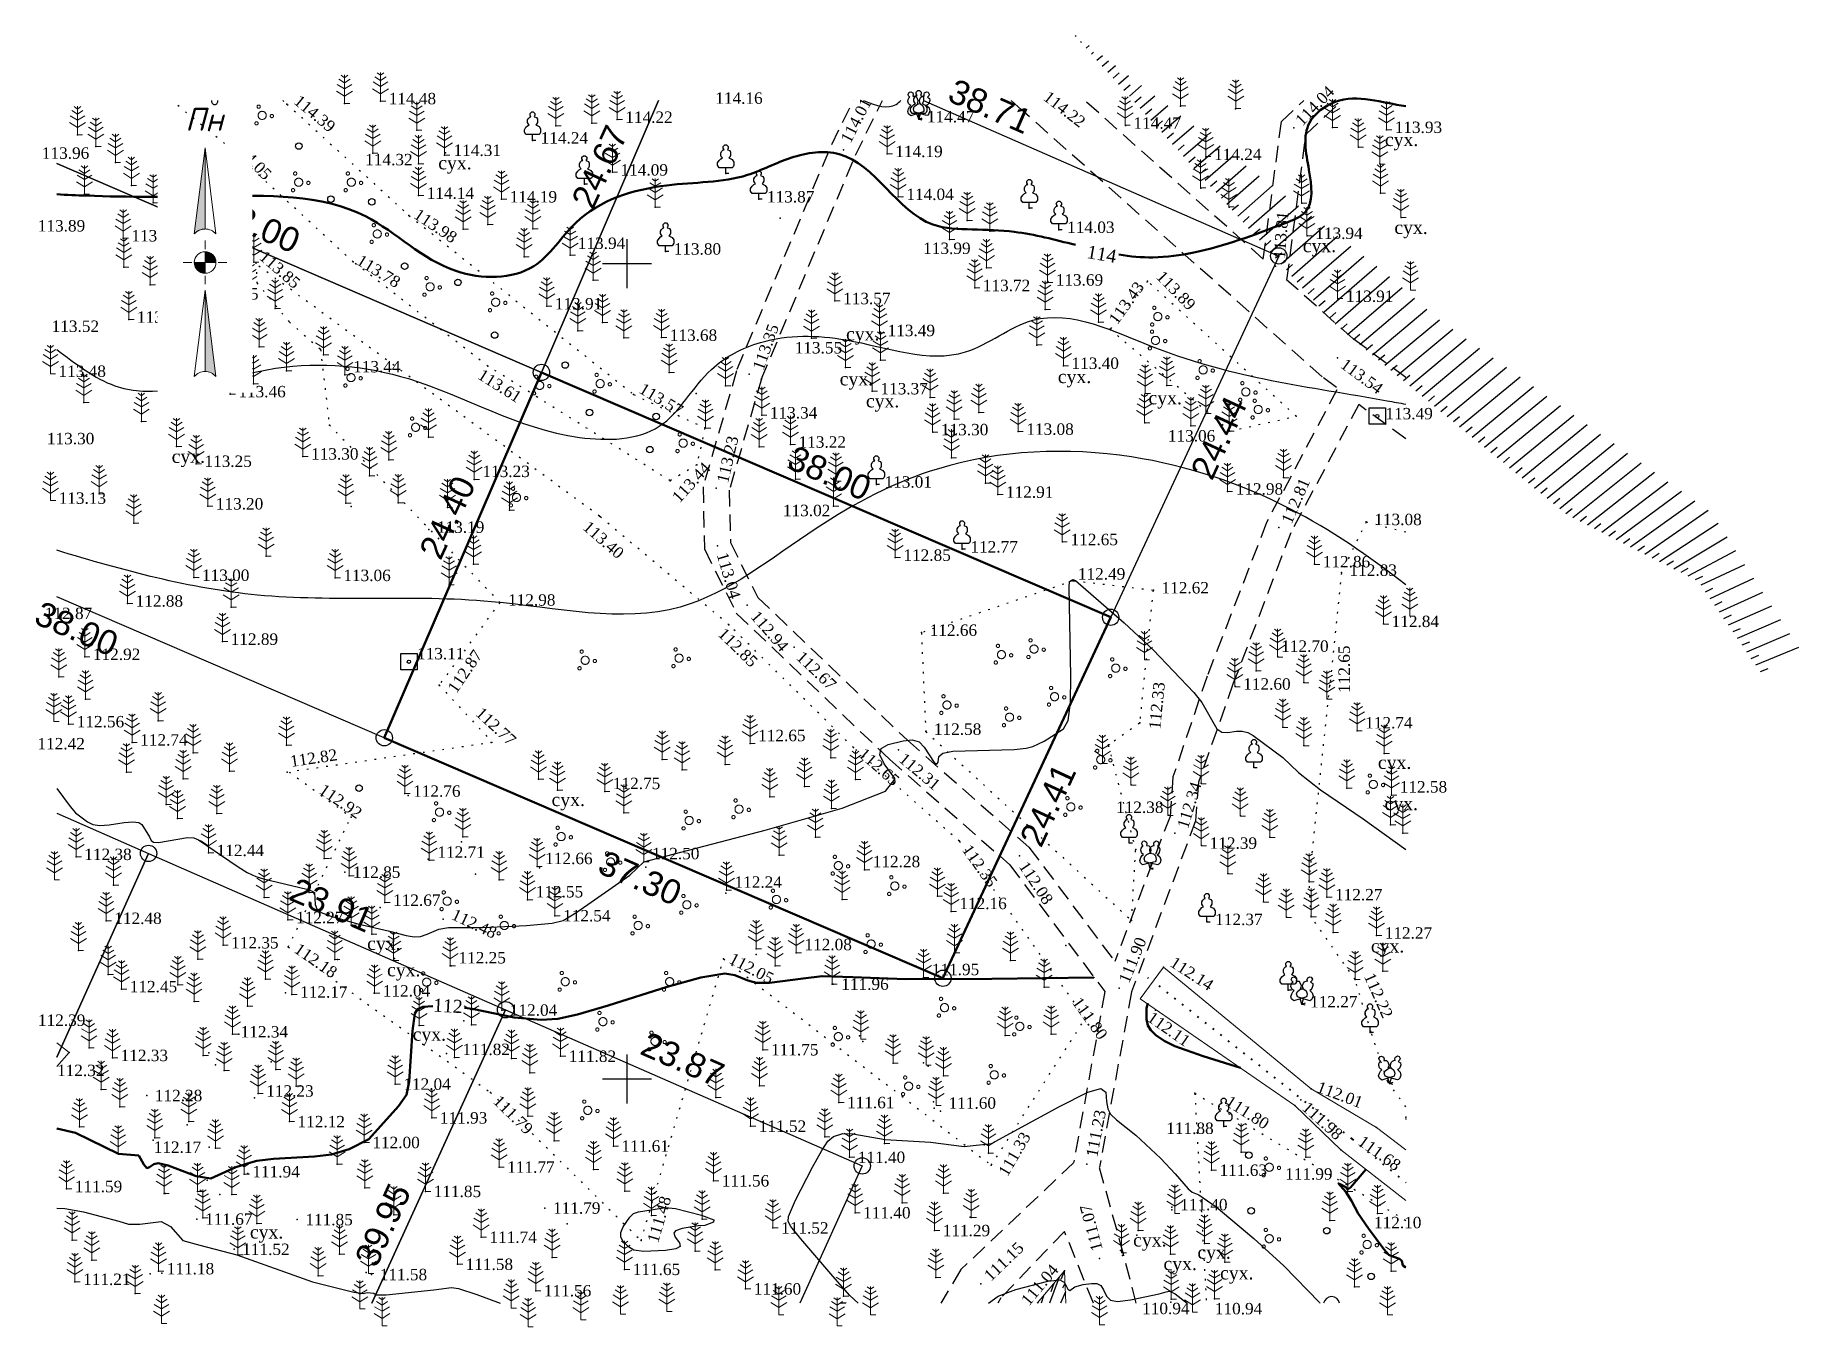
# Model space of a CAD drawing. Header units: millimetres. Extents: x 5405464 to 5405572, y 5524835 to 5524914.
import ezdxf
from ezdxf.enums import TextEntityAlignment as Align

# ---------------------------------------------------------------- set-up
doc = ezdxf.new("R2010")
doc.units = ezdxf.units.MM
doc.set_wipeout_variables(frame=1)
for name, pattern in [('DASHEDX2', [1.5, 1, -0.5]), ('HIDDEN', [0.5, 0, -0.5]), ('суцільна', [50, 50, 0])]:
    doc.linetypes.add(name, pattern=pattern)
for name, color, linetype, lineweight in [('#Лист (текст_ПН)', 250, 'Continuous', 0), ('#Штамп', 250, 'Continuous', 0), ('11900000', 1, 'Continuous', 30), ('31661000', 7, 'Continuous', 0), ('Контур', 7, 'HIDDEN', 30), ('рельеф', 7, 'Continuous', 0), ('ТОЧКИ', 7, 'Continuous', 30), ('усл. знак', 7, 'суцільна', 20)]:
    doc.layers.add(name, color=color, linetype=linetype, lineweight=lineweight)
for name, color, linetype in [('SC007', 7, 'Continuous'), ('вис_1_1', 170, 'Continuous'), ('горизонт_1', 12, 'Continuous'), ('горизонтали', 42, 'Continuous'), ('дороги', 7, 'Continuous'), ('Ділянки_Межі', 10, 'Continuous'), ('надписи', 7, 'Continuous'), ('Откос', 7, 'Continuous'), ('отметки', 7, 'Continuous'), ('промеры', 185, 'Continuous'), ('Растительность', 7, 'Continuous')]:
    doc.layers.add(name, color=color, linetype=linetype)
doc.styles.get("Standard").update_dxf_attribs({"font": 'arial.ttf'})
doc.styles.add('times', font='times.ttf')
doc.styles.add('Мой_Топо', font='isocpeui.ttf')
doc.linetypes.add('канава 0', pattern='A,0.9,0,["|",Standard,S=0.25,R=0,X=0,Y=0],0.1', length=1)

msp = doc.modelspace()

# ---------------------------------------------------------------- texts
at = {"layer": 'вис_1_1', "color": 7, "style": 'times'}
for s, rotation, p in [('112.92', 325.1756, (5405481.24, 5524867.86, 112.92)), ('112.18', 325.2059, (5405479.72, 5524858.09, 112.18)), ('112.05', 331.9163, (5405506.35, 5524857.46, 112.05)), ('112.14', 326.9905, (5405533.42, 5524857.25, 112.14)), ('112.11', 325.1056, (5405532.04, 5524853.89, 112.11)), ('112.01', 339.2536, (5405542.36, 5524849.55, 112.01)), ('111.79', 315.4689, (5405491.98, 5524848.82, 111.79)), ('111.98', 317.9315, (5405541.57, 5524848.41, 111.98)), ('111.68', 324.2908, (5405544.97, 5524846.3, 111.68)), ('111.48', 73.6079, (5405501.56, 5524839.99, 111.48)), ('111.07', 104.8332, (5405528.84, 5524839.46, 111.07)), ('111.15', 44.0034, (5405522.06, 5524837.79, 111.15)), ('111.04', 49.7946, (5405524.37, 5524836.26, 111.04))]:
    msp.add_text(s, height=0.7, rotation=rotation, dxfattribs=at).set_placement(p, align=Align.MIDDLE_LEFT)
for s, p in [('112.85', (5405483.19, 5524862.68, 112.85)), ('112.54', (5405496.08, 5524860.01, 112.54)), ('111.96', (5405513.14, 5524855.81, 111.96)), ('112.04', (5405492.81, 5524854.22, 112.04)), ('111.82', (5405496.42, 5524851.39, 111.82)), ('111.75', (5405508.83, 5524851.79, 111.75)), ('112.04', (5405486.28, 5524849.68, 112.04)), ('112.28', (5405471.04, 5524848.98, 112.28)), ('111.61', (5405513.49, 5524848.55, 111.61)), ('112.12', (5405479.79, 5524847.38, 112.12)), ('111.93', (5405488.52, 5524847.61, 111.93)), ('111.52', (5405508.08, 5524847.1, 111.52)), ('112.00', (5405484.38, 5524846.1, 112)), ('111.88', (5405533.07, 5524846.97, 111.88)), ('111.61', (5405499.66, 5524845.88, 111.61)), ('111.40', (5405514.15, 5524845.19, 111.4)), ('111.77', (5405492.65, 5524844.59, 111.77)), ('111.63', (5405536.34, 5524844.4, 111.63)), ('111.99', (5405540.36, 5524844.17, 111.99)), ('111.85', (5405488.14, 5524843.1, 111.85)), ('111.56', (5405505.81, 5524843.75, 111.56)), ('111.79', (5405495.46, 5524842.08, 111.79)), ('111.40', (5405514.48, 5524841.79, 111.4)), ('111.67', (5405474.12, 5524841.4, 111.67)), ('111.85', (5405480.27, 5524841.37, 111.85)), ('111.52', (5405509.45, 5524840.86, 111.52)), ('111.29', (5405519.36, 5524840.7, 111.29)), ('112.10', (5405545.81, 5524841.19, 112.1)), ('111.52', (5405476.4, 5524839.55, 111.52)), ('111.74', (5405491.56, 5524840.29, 111.74)), ('111.58', (5405490.1, 5524838.63, 111.58)), ('111.58', (5405484.83, 5524838, 111.58)), ('111.65', (5405500.35, 5524838.32, 111.65)), ('111.56', (5405494.9, 5524837.01, 111.56)), ('111.60', (5405507.77, 5524837.12, 111.6)), ('110.94', (5405531.59, 5524835.92, 110.94))]:
    msp.add_text(s, height=0.7, dxfattribs=at).set_placement(p, align=Align.MIDDLE_LEFT)
at = {"layer": 'горизонтали', "color": 32, "lineweight": 50, "style": 'times'}
for s, rotation, p in [('114', 350.0513, (5405528.29, 5524901.14, 181.07)), ('112', 356.8186, (5405488.13, 5524854.93, 181.07))]:
    msp.add_text(s, height=0.8, rotation=rotation, dxfattribs=at).set_placement(p, align=Align.TOP_LEFT)
at = {"layer": 'надписи', "color": 7, "style": 'times'}
for p in [(5405546.48, 5524908.01, 111.86), (5405488.42, 5524906.58, 111.86), (5405547.06, 5524902.62, 111.86), (5405541.44, 5524901.5, 111.86), (5405513.43, 5524896.09, 111.86), (5405513.04, 5524893.33, 111.86), (5405526.42, 5524893.47, 111.86), (5405514.65, 5524891.98, 111.86), (5405531.98, 5524892.17, 111.86), (5405472.07, 5524888.58, 111.86), (5405546.05, 5524869.81, 111.86), (5405495.37, 5524867.53, 111.86), (5405546.46, 5524867.28, 111.86), (5405484.06, 5524858.71, 111.86), (5405545.62, 5524858.55, 111.86), (5405485.28, 5524857.09, 111.86), (5405486.85, 5524853.14, 111.86), (5405476.87, 5524841.01, 111.86), (5405531.04, 5524840.52, 111.86), (5405532.9, 5524839.07, 111.86), (5405534.98, 5524839.77, 111.86), (5405536.37, 5524838.5, 111.86)]:
    msp.add_text('сух.', height=0.8, dxfattribs=at).set_placement(p, align=Align.TOP_LEFT)
at = {"layer": 'отметки', "color": 7, "style": 'times'}
for s, rotation, p in [('114.39', 320.2657, (5405479.95, 5524910.4, 114.39)), ('114.22', 322.0994, (5405525.9, 5524910.64, 114.22)), ('114.04', 45.9959, (5405540.91, 5524908.88, 114.04)), ('114.01', 62.7874, (5405513.07, 5524907.65, 114.01)), ('114.05', 313.7097, (5405476.26, 5524907.66, 114.05)), ('113.98', 326.1537, (5405487.24, 5524903.42, 113.98)), ('113.81', 85.6569, (5405539.65, 5524900.33, 113.81)), ('113.85', 319.0172, (5405477.84, 5524900.85, 113.85)), ('113.78', 328.4145, (5405483.71, 5524900.6, 113.78)), ('113.89', 314.4912, (5405532.9, 5524899.64, 113.89)), ('113.43', 54.2385, (5405529.49, 5524896.62, 113.43)), ('113.35', 70.476, (5405507.69, 5524893.63, 113.35)), ('113.54', 323.6535, (5405544.1, 5524894.24, 113.54)), ('113.61', 327.7848, (5405491.15, 5524893.58, 113.61)), ('113.57', 328.9361, (5405501.03, 5524892.72, 113.58)), ('113.23', 76.8079, (5405505.5, 5524886.66, 113.23)), ('113.44', 47.3595, (5405502.69, 5524885.75, 113.44)), ('112.81', 66.3844, (5405540.1, 5524884.26, 112.81)), ('113.40', 318.8831, (5405497.69, 5524884.28, 113.44)), ('113.04', 286.5082, (5405506.16, 5524882.36, 113.05)), ('112.94', 310.9665, (5405508.06, 5524878.79, 112.94)), ('112.85', 315.4304, (5405506.01, 5524877.73, 112.85)), ('112.87', 55.7142, (5405488.95, 5524873.99, 112.87)), ('112.67', 316.0744, (5405510.81, 5524876.3, 112.67)), ('112.65', 90, (5405543.63, 5524873.67, 112.65)), ('112.33', 84.185, (5405532, 5524871.48, 112.33)), ('112.77', 317.2811, (5405491.13, 5524872.86, 112.77)), ('112.82', 8.3516, (5405479.29, 5524869.82, 112.82)), ('112.65', 318.5075, (5405514.6, 5524870.36, 112.65)), ('112.31', 319.9521, (5405517.06, 5524870.05, 112.31)), ('112.34', 72.9128, (5405533.72, 5524865.5, 112.34)), ('112.35', 305.4297, (5405521.08, 5524864.46, 112.35)), ('112.08', 303.2972, (5405524.58, 5524863.43, 112.08)), ('112.48', 334.7428, (5405489.46, 5524860.46, 112.48)), ('111.90', 67.8349, (5405530.13, 5524856.07, 111.9)), ('112.22', 293.9218, (5405545.82, 5524856.59, 112.22)), ('111.80', 305.5453, (5405527.83, 5524855.1, 111.8)), ('111.80', 327.5529, (5405537.01, 5524849.02, 111.8)), ('111.23', 79.0052, (5405528.14, 5524845.3, 111.23)), ('111.33', 59.7853, (5405522.72, 5524844.31, 111.33))]:
    msp.add_text(s, height=0.7, rotation=rotation, dxfattribs=at).set_placement(p, align=Align.TOP_LEFT)
for s, p in [('114.48', (5405485.38, 5524910.47, 114.48)), ('114.16', (5405505.41, 5524910.5, 114.16)), ('114.22', (5405499.89, 5524909.33, 114.22)), ('114.47', (5405518.39, 5524909.36, 114.47)), ('114.24', (5405494.7, 5524908.06, 114.24)), ('114.47', (5405531.06, 5524908.97, 114.47)), ('113.93', (5405547.08, 5524908.71, 113.93)), ('113.96', (5405464.11, 5524907.13, 113.96)), ('114.31', (5405489.36, 5524907.3, 114.31)), ('114.19', (5405516.45, 5524907.23, 114.19)), ('114.24', (5405536, 5524907.05, 114.24)), ('114.32', (5405483.94, 5524906.73, 114.32)), ('114.09', (5405499.6, 5524906.1, 114.09)), ('114.14', (5405487.71, 5524904.67, 114.14)), ('114.19', (5405492.8, 5524904.45, 114.19)), ('113.87', (5405508.58, 5524904.45, 113.87)), ('114.04', (5405517.13, 5524904.6, 114.04)), ('113.89', (5405463.86, 5524902.67, 113.89)), ('114.03', (5405526.99, 5524902.58, 114.03)), ('113.88', (5405469.6, 5524902.06, 113.88)), ('113.94', (5405496.98, 5524901.6, 113.94)), ('113.94', (5405542.21, 5524902.21, 113.94)), ('113.80', (5405502.86, 5524901.25, 113.8)), ('113.99', (5405518.16, 5524901.29, 113.99)), ('113.69', (5405526.29, 5524899.35, 113.69)), ('113.72', (5405521.82, 5524899.01, 113.72)), ('113.91', (5405544.09, 5524898.35, 113.91)), ('113.91', (5405495.57, 5524897.89, 113.91)), ('113.57', (5405513.25, 5524898.21, 113.57)), ('113.52', (5405464.71, 5524896.51, 113.52)), ('113.69', (5405469.94, 5524897.07, 113.69)), ('113.49', (5405515.98, 5524896.25, 113.49)), ('113.68', (5405502.62, 5524895.96, 113.68)), ('113.55', (5405510.28, 5524895.19, 113.55)), ('113.40', (5405527.26, 5524894.24, 113.4)), ('113.48', (5405465.13, 5524893.75, 113.48)), ('113.46', (5405476.16, 5524892.5, 113.46)), ('113.37', (5405515.54, 5524892.68, 113.37)), ('113.34', (5405508.76, 5524891.2, 113.34)), ('113.49', (5405546.51, 5524891.15, 113.49)), ('113.30', (5405464.42, 5524889.62, 113.3)), ('113.30', (5405519.25, 5524890.17, 113.3)), ('113.08', (5405524.49, 5524890.2, 113.08)), ('113.06', (5405533.17, 5524889.79)), ('113.30', (5405480.62, 5524888.68, 113.3)), ('113.22', (5405510.52, 5524889.41, 113.22)), ('113.25', (5405474.08, 5524888.23, 113.25)), ('113.01', (5405515.79, 5524886.96, 113.01)), ('112.91', (5405523.24, 5524886.34, 112.91)), ('112.98', (5405537.33, 5524886.53, 112.98)), ('113.13', (5405465.14, 5524885.97, 113.13)), ('113.20', (5405474.78, 5524885.62, 113.2)), ('113.19', (5405488.34, 5524884.19, 113.19)), ('113.02', (5405509.56, 5524885.21, 113.02)), ('113.08', (5405545.83, 5524884.66, 113.08)), ('112.65', (5405527.2, 5524883.43, 112.66)), ('112.85', (5405516.95, 5524882.47, 112.85)), ('112.77', (5405521.06, 5524882.98, 112.77)), ('112.86', (5405542.67, 5524882.07, 112.86)), ('113.00', (5405473.93, 5524881.24, 113)), ('113.06', (5405482.6, 5524881.23, 113.06)), ('112.49', (5405527.65, 5524881.32, 112.5)), ('112.83', (5405544.31, 5524881.55, 112.83)), ('112.62', (5405532.78, 5524880.47, 112.62)), ('112.87', (5405464.29, 5524878.9, 112.86)), ('112.88', (5405469.86, 5524879.66, 112.89)), ('112.98', (5405492.7, 5524879.72, 112.97)), ('112.66', (5405518.56, 5524877.87, 112.66)), ('112.84', (5405546.89, 5524878.41, 112.84)), ('112.89', (5405475.69, 5524877.32, 112.89)), ('112.70', (5405540.12, 5524876.89, 112.7)), ('112.92', (5405467.24, 5524876.39, 112.92)), ('112.60', (5405537.79, 5524874.57, 112.59)), ('112.56', (5405466.25, 5524872.26, 112.56)), ('112.58', (5405518.82, 5524871.8, 112.58)), ('112.42', (5405463.84, 5524870.91, 112.42)), ('112.42', (5405463.84, 5524870.91, 112.42)), ('112.74', (5405470.14, 5524871.14, 112.74)), ('112.76', (5405486.88, 5524868, 112.76)), ('112.38', (5405529.99, 5524867.01, 112.38)), ('112.39', (5405535.73, 5524864.81, 112.39)), ('112.38', (5405466.71, 5524864.12, 112.38)), ('112.44', (5405474.83, 5524864.36, 112.44)), ('112.27', (5405543.42, 5524861.65, 112.27)), ('112.67', (5405485.65, 5524861.31, 112.67)), ('112.48', (5405468.55, 5524860.2, 112.48)), ('112.27', (5405479.7, 5524860.25, 112.27)), ('112.37', (5405536.07, 5524860.13, 112.37)), ('112.27', (5405546.47, 5524859.3, 112.27)), ('112.35', (5405475.72, 5524858.7, 112.35)), ('112.45', (5405469.5, 5524856.01, 112.45)), ('112.17', (5405479.95, 5524855.68, 112.17)), ('112.04', (5405485.02, 5524855.75, 112.04)), ('112.27', (5405541.89, 5524855.08, 112.27)), ('112.39', (5405463.87, 5524853.95, 112.39)), ('112.34', (5405476.3, 5524853.24, 112.34)), ('112.33', (5405468.94, 5524851.79, 112.33)), ('112.32', (5405465.04, 5524850.87, 112.32)), ('112.23', (5405477.87, 5524849.61, 112.23)), ('112.17', (5405470.97, 5524846.16, 112.17)), ('111.94', (5405477.02, 5524844.66, 111.94)), ('111.59', (5405466.13, 5524843.75, 111.59)), ('111.40', (5405533.92, 5524842.64, 111.4)), ('111.21', (5405466.64, 5524838.06, 111.21)), ('111.18', (5405471.77, 5524838.71, 111.17)), ('110.94', (5405536.05, 5524836.26, 110.94))]:
    msp.add_text(s, height=0.7, dxfattribs=at).set_placement(p, align=Align.TOP_LEFT)
for s, p in [('113.85', (5405474.49, 5524898.15, 113.85)), ('113.44', (5405483.2, 5524893.68, 113.44)), ('113.23', (5405491.13, 5524887.26, 113.23)), ('113.11', (5405487.12, 5524876.08, 113.11)), ('112.65', (5405508.04, 5524871.06, 112.65)), ('112.74', (5405545.27, 5524871.84, 112.74)), ('112.75', (5405499.13, 5524868.12, 112.75)), ('112.58', (5405547.39, 5524867.91, 112.58)), ('112.71', (5405488.37, 5524863.91, 112.71)), ('112.66', (5405494.98, 5524863.52, 112.66)), ('112.50', (5405501.53, 5524863.82, 112.5)), ('112.28', (5405515.07, 5524863.33, 112.28)), ('112.55', (5405494.4, 5524861.48, 112.55)), ('112.24', (5405506.59, 5524862.07, 112.24)), ('112.16', (5405520.38, 5524860.76, 112.16)), ('112.08', (5405510.88, 5524858.24, 112.08)), ('112.25', (5405489.66, 5524857.43, 112.25)), ('111.95', (5405518.69, 5524856.71, 111.95)), ('111.82', (5405489.91, 5524851.81, 111.82)), ('111.60', (5405519.72, 5524848.52, 111.6))]:
    msp.add_text(s, height=0.7, dxfattribs=at).set_placement(p, align=Align.MIDDLE_LEFT)
at = {"layer": 'промеры', "char_height": 1.5, "attachment_point": 1}
for s, insert, rotation in [('38.71', (5405520.17, 5524911.39), 336.3558), ('24.67', (5405496.54, 5524903.87), 65.2155), ('38.00', (5405475.3, 5524904.07), 336.3558), ('24.44', (5405534.51, 5524887.26), 65.2155), ('38.00', (5405510.32, 5524888.89), 336.3558), ('24.40', (5405487.2, 5524882.37), 65.2155), ('38.00', (5405464.14, 5524879.35), 336.3558), ('24.41', (5405524.03, 5524864.74), 65.2155), ('37.30', (5405498.7, 5524864.06), 336.3558), ('23.91', (5405479.78, 5524862.39), 336.7302), ('23.87', (5405501.31, 5524852.93), 336.3558), ('39.95', (5405483.25, 5524838.97), 65.4919)]:
    msp.add_mtext(s, dxfattribs=dict(at, insert=insert, rotation=rotation))

# ---------------------------------------------------------------- blocks, each defined once
blk = doc.blocks.new('SYMBOL902')
at = {"layer": 'SC007'}
blk.add_lwpolyline([(-1.25, -1.25), (-1.25, 1.25), (1.25, 1.25), (1.25, -1.25)], close=True, dxfattribs=at)
blk.add_circle((0, 0), 0.25, dxfattribs=at)
blk = doc.blocks.new('A$C51FE15A3')
at = {"layer": 'Растительность', "color": 94, "lineweight": 0}
for points in [[(-0.45, 1.17), (0, 0.9), (0.45, 1.17)], [(-0.34, 1.49), (0, 1.27), (0.34, 1.49)], [(-0.2, 1.73), (0, 1.58), (0.2, 1.73)], [(0, 1.75), (0, 0), (0.32, 0)], [(-0.49, 0.75), (0, 0.44), (0.49, 0.75)]]:
    blk.add_lwpolyline(points, dxfattribs=at)
blk = doc.blocks.new('A$C2ACB5305')
at = {"layer": 'Растительность'}
blk.add_lwpolyline([(0.2, 0), (0.2, 0), (0, 0), (0, 0.35), (-0.4, 0.35), (-0.5, 0.5), (-0.5, 0.65), (-0.4, 0.8), (-0.3, 0.9), (-0.2, 0.95), (-0.25, 1), (-0.3, 1.1), (-0.3, 1.25), (-0.25, 1.35), (-0.15, 1.45), (-0.1, 1.45), (-0.15, 1.55), (-0.15, 1.65), (-0.05, 1.75), (0.05, 1.75), (0.15, 1.65), (0.15, 1.55), (0.1, 1.45), (0.25, 1.4), (0.3, 1.3), (0.3, 1.1), (0.25, 1), (0.2, 0.95), (0.4, 0.85), (0.5, 0.7), (0.5, 0.5), (0.45, 0.4), (0.4, 0.35), (0, 0.35)], dxfattribs=at)
blk = doc.blocks.new('A$C72385B22')
at = {"layer": 'усл. знак'}
for centre, radius in [((0, 0), 0.625), ((-0.02, 1.49), 0.25), ((-1.29, -0.64), 0.25), ((1.28, -0.76), 0.25)]:
    blk.add_circle(centre, radius, dxfattribs=at)
blk = doc.blocks.new('Geo_Otkos_1', base_point=(5406079.34, 5525314.65, 108.81))
at = {"color": 0, "lineweight": -2}
for p, q in [((5406080, 5525313.91, 108.81), (5406080.07, 5525313.96, 108.81)), ((5406080.34, 5525313.54, 108.81), (5406080.4, 5525313.6, 108.81)), ((5406080.67, 5525313.18, 108.81), (5406080.87, 5525313.35, 108.81)), ((5406081, 5525312.81, 108.81), (5406081.13, 5525312.93, 108.81)), ((5406081.33, 5525312.44, 108.81), (5406081.67, 5525312.73, 108.81)), ((5406081.66, 5525312.07, 108.81), (5406082.04, 5525312.4, 108.81)), ((5406082, 5525311.71, 108.81), (5406082.47, 5525312.12, 108.81)), ((5406082.33, 5525311.34, 108.81), (5406082.71, 5525311.67, 108.81)), ((5406082.66, 5525310.97, 108.81), (5406083.27, 5525311.5, 108.81)), ((5406082.99, 5525310.6, 108.81), (5406083.37, 5525310.93, 108.81)), ((5406083.33, 5525310.24, 108.81), (5406084.08, 5525310.89, 108.81)), ((5406083.66, 5525309.87, 108.81), (5406084.04, 5525310.2, 108.81)), ((5406083.99, 5525309.5, 108.81), (5406084.88, 5525310.27, 108.81)), ((5406084.32, 5525309.13, 108.81), (5406084.7, 5525309.46, 108.81)), ((5406084.65, 5525308.77, 108.81), (5406085.68, 5525309.66, 108.81)), ((5406084.99, 5525308.4, 108.81), (5406085.36, 5525308.73, 108.81)), ((5406085.32, 5525308.03, 108.81), (5406086.48, 5525309.04, 108.81)), ((5406085.98, 5525307.3, 108.81), (5406087.28, 5525308.43, 108.81)), ((5406085.65, 5525307.66, 108.81), (5406086.03, 5525307.99, 108.81)), ((5406086.32, 5525306.93, 108.81), (5406086.69, 5525307.26, 108.81)), ((5406086.65, 5525306.56, 108.81), (5406088.09, 5525307.81, 108.81)), ((5406087.31, 5525305.83, 108.81), (5406088.89, 5525307.2, 108.81)), ((5406086.98, 5525306.19, 108.81), (5406087.36, 5525306.52, 108.81)), ((5406087.98, 5525305.09, 108.81), (5406089.69, 5525306.58, 108.81)), ((5406088.64, 5525304.36, 108.81), (5406090.49, 5525305.97, 108.81)), ((5406087.64, 5525305.46, 108.81), (5406088.02, 5525305.79, 108.81)), ((5406088.31, 5525304.72, 108.81), (5406088.69, 5525305.05, 108.81)), ((5406089.3, 5525303.62, 108.81), (5406091.29, 5525305.35, 108.81)), ((5406088.97, 5525303.99, 108.81), (5406089.35, 5525304.32, 108.81)), ((5406089.97, 5525302.89, 108.81), (5406092.09, 5525304.74, 108.81)), ((5406090.63, 5525302.15, 108.81), (5406092.9, 5525304.12, 108.81)), ((5406089.64, 5525303.26, 108.81), (5406090.01, 5525303.58, 108.81)), ((5406090.3, 5525302.52, 108.81), (5406090.68, 5525302.85, 108.81)), ((5406091.3, 5525301.42, 108.81), (5406093.7, 5525303.51, 108.81)), ((5406091.96, 5525300.68, 108.81), (5406094.5, 5525302.89, 108.81)), ((5406090.97, 5525301.79, 108.81), (5406091.34, 5525302.11, 108.81)), ((5406092.63, 5525299.95, 108.81), (5406095.3, 5525302.28, 108.81)), ((5406093.29, 5525299.21, 108.81), (5406096.1, 5525301.66, 108.81)), ((5406091.63, 5525301.05, 108.81), (5406092.01, 5525301.38, 108.81)), ((5406092.29, 5525300.32, 108.81), (5406092.67, 5525300.64, 108.81)), ((5406093.95, 5525298.48, 108.81), (5406096.91, 5525301.05, 108.81)), ((5406092.96, 5525299.58, 108.81), (5406093.34, 5525299.91, 108.81)), ((5406094.62, 5525297.74, 108.81), (5406097.71, 5525300.43, 108.81)), ((5406095.28, 5525297.01, 108.81), (5406098.51, 5525299.82, 108.81)), ((5406093.62, 5525298.85, 108.81), (5406094, 5525299.17, 108.81)), ((5406094.29, 5525298.11, 108.81), (5406094.66, 5525298.44, 108.81)), ((5406095.95, 5525296.27, 108.81), (5406099.29, 5525299.18, 108.81)), ((5406096.7, 5525295.63, 108.81), (5406100.05, 5525298.51, 108.81)), ((5406094.95, 5525297.38, 108.81), (5406095.33, 5525297.7, 108.81)), ((5406097.46, 5525295, 108.81), (5406100.81, 5525297.85, 108.81)), ((5406095.62, 5525296.64, 108.81), (5406095.99, 5525296.97, 108.81)), ((5406096.32, 5525295.94, 108.81), (5406096.69, 5525296.27, 108.81)), ((5406098.23, 5525294.37, 108.81), (5406101.57, 5525297.18, 108.81)), ((5406098.99, 5525293.74, 108.81), (5406102.34, 5525296.53, 108.81)), ((5406097.08, 5525295.31, 108.81), (5406097.46, 5525295.64, 108.81)), ((5406099.76, 5525293.11, 108.81), (5406103.17, 5525295.94, 108.81)), ((5406100.52, 5525292.48, 108.81), (5406103.99, 5525295.36, 108.81)), ((5406097.85, 5525294.68, 108.81), (5406098.23, 5525295.01, 108.81)), ((5406098.61, 5525294.06, 108.81), (5406098.99, 5525294.38, 108.81)), ((5406101.29, 5525291.85, 108.81), (5406104.81, 5525294.78, 108.81)), ((5406102.05, 5525291.22, 108.81), (5406105.64, 5525294.19, 108.81)), ((5406099.37, 5525293.43, 108.81), (5406099.76, 5525293.75, 108.81)), ((5406100.14, 5525292.8, 108.81), (5406100.52, 5525293.12, 108.81)), ((5406102.82, 5525290.59, 108.81), (5406106.46, 5525293.61, 108.81)), ((5406103.58, 5525289.96, 108.81), (5406107.29, 5525293.02, 108.81)), ((5406100.9, 5525292.17, 108.81), (5406101.29, 5525292.49, 108.81)), ((5406104.35, 5525289.33, 108.81), (5406108.11, 5525292.44, 108.81)), ((5406101.67, 5525291.54, 108.81), (5406102.05, 5525291.86, 108.81)), ((5406102.43, 5525290.91, 108.81), (5406102.82, 5525291.23, 108.81)), ((5406105.11, 5525288.71, 108.81), (5406108.94, 5525291.85, 108.81)), ((5406105.88, 5525288.08, 108.81), (5406109.76, 5525291.27, 108.81)), ((5406103.2, 5525290.28, 108.81), (5406103.58, 5525290.6, 108.81)), ((5406103.96, 5525289.65, 108.81), (5406104.35, 5525289.97, 108.81)), ((5406106.65, 5525287.45, 108.81), (5406110.58, 5525290.68, 108.81)), ((5406107.42, 5525286.83, 108.81), (5406111.41, 5525290.1, 108.81)), ((5406104.73, 5525289.02, 108.81), (5406105.12, 5525289.34, 108.81)), ((5406105.5, 5525288.39, 108.81), (5406105.88, 5525288.71, 108.81)), ((5406108.18, 5525286.2, 108.81), (5406112.23, 5525289.51, 108.81)), ((5406108.95, 5525285.58, 108.81), (5406113.06, 5525288.93, 108.81)), ((5406106.27, 5525287.77, 108.81), (5406106.65, 5525288.09, 108.81)), ((5406109.72, 5525284.95, 108.81), (5406113.88, 5525288.35, 108.81)), ((5406110.53, 5525284.39, 108.81), (5406114.71, 5525287.76, 108.81)), ((5406107.03, 5525287.14, 108.81), (5406107.42, 5525287.46, 108.81)), ((5406107.8, 5525286.52, 108.81), (5406108.19, 5525286.83, 108.81)), ((5406111.42, 5525283.95, 108.81), (5406115.53, 5525287.18, 108.81)), ((5406112.3, 5525283.5, 108.81), (5406116.35, 5525286.59, 108.81)), ((5406108.57, 5525285.89, 108.81), (5406108.95, 5525286.21, 108.81)), ((5406109.33, 5525285.26, 108.81), (5406109.72, 5525285.58, 108.81)), ((5406113.18, 5525283.05, 108.81), (5406117.18, 5525286.01, 108.81)), ((5406114.07, 5525282.6, 108.81), (5406118, 5525285.43, 108.81)), ((5406110.1, 5525284.64, 108.81), (5406110.49, 5525284.95, 108.81)), ((5406110.97, 5525284.17, 108.81), (5406111.36, 5525284.48, 108.81)), ((5406114.95, 5525282.16, 108.81), (5406118.82, 5525284.84, 108.81)), ((5406111.86, 5525283.72, 108.81), (5406112.25, 5525284.03, 108.81)), ((5406112.74, 5525283.28, 108.81), (5406113.14, 5525283.58, 108.81)), ((5406115.84, 5525281.71, 108.81), (5406119.43, 5525284.05, 108.81)), ((5406113.63, 5525282.83, 108.81), (5406114.03, 5525283.12, 108.81)), ((5406114.51, 5525282.38, 108.81), (5406114.92, 5525282.67, 108.81)), ((5406115.39, 5525281.93, 108.81), (5406115.81, 5525282.21, 108.81)), ((5406116.72, 5525281.26, 108.81), (5406119.98, 5525283.21, 108.81)), ((5406117.6, 5525280.82, 108.81), (5406120.52, 5525282.37, 108.81)), ((5406116.28, 5525281.49, 108.81), (5406116.7, 5525281.75, 108.81)), ((5406117.16, 5525281.04, 108.81), (5406117.6, 5525281.29, 108.81)), ((5406118.39, 5525280.26, 108.81), (5406121.07, 5525281.52, 108.81)), ((5406118.05, 5525280.59, 108.81), (5406118.49, 5525280.81, 108.81)), ((5406118.67, 5525279.85, 108.81), (5406119.12, 5525280.06, 108.81)), ((5406118.95, 5525279.44, 108.81), (5406121.62, 5525280.68, 108.81)), ((5406119.23, 5525279.03, 108.81), (5406119.68, 5525279.24, 108.81)), ((5406119.51, 5525278.62, 108.81), (5406122.17, 5525279.83, 108.81)), ((5406120.07, 5525277.81, 108.81), (5406122.73, 5525278.98, 108.81)), ((5406119.79, 5525278.21, 108.81), (5406120.25, 5525278.42, 108.81)), ((5406120.63, 5525276.99, 108.81), (5406123.28, 5525278.14, 108.81)), ((5406120.35, 5525277.4, 108.81), (5406120.81, 5525277.6, 108.81)), ((5406120.91, 5525276.58, 108.81), (5406121.37, 5525276.78, 108.81)), ((5406121.19, 5525276.17, 108.81), (5406123.83, 5525277.29, 108.81)), ((5406121.47, 5525275.76, 108.81), (5406121.93, 5525275.96, 108.81)), ((5406121.75, 5525275.36, 108.81), (5406124.38, 5525276.44, 108.81)), ((5406122.03, 5525274.95, 108.81), (5406122.5, 5525275.14, 108.81))]:
    blk.add_line(p, q, dxfattribs=at)
blk = doc.blocks.new('*U6')
at = {"color": 0}
for points in [[(-0.113, 0), (-0.109, -0.029), (-0.097, -0.056)], [(-0.113, 0), (-0.097, -0.056), (0, 0)], [(-0.097, -0.056), (0, -0.113), (0, 0)], [(-0.097, -0.056), (-0.08, -0.08), (-0.056, -0.097)], [(-0.097, -0.056), (-0.056, -0.097), (0, -0.113)], [(-0.056, -0.097), (-0.029, -0.109), (0, -0.113)]]:
    blk.add_solid(points, dxfattribs=at)
blk = doc.blocks.new('*U7')
at = {"color": 0}
for points in [[(0, 0), (0.097, 0.056), (0, 0.113)], [(0.097, 0.056), (0.029, 0.109), (0, 0.113)], [(0, 0), (0.113, 0), (0.097, 0.056)], [(0.097, 0.056), (0.056, 0.097), (0.029, 0.109)], [(0.097, 0.056), (0.08, 0.08), (0.056, 0.097)], [(0.113, 0), (0.109, 0.029), (0.097, 0.056)]]:
    blk.add_solid(points, dxfattribs=at)
blk = doc.blocks.new('*U8')
at = {"color": 0}
for points in [[(0, -1.136), (0.021, -1.138), (0, -0.288)], [(0.021, -1.138), (0.042, -1.142), (0, -0.288)], [(0.042, -1.142), (0.062, -1.15), (0, -0.288)], [(0.062, -1.15), (0.081, -1.16), (0, -0.288)], [(0.081, -1.16), (0.098, -1.173), (0, -0.288)], [(0.098, -1.173), (0.113, -1.188), (0, -0.288)]]:
    blk.add_solid(points, dxfattribs=at)
blk = doc.blocks.new('*U9')
at = {"color": 0}
for points in [[(-0.113, 0.297), (-0.098, 0.312), (0, 1.197)], [(-0.098, 0.312), (-0.081, 0.325), (0, 1.197)], [(-0.081, 0.325), (-0.062, 0.335), (0, 1.197)], [(-0.062, 0.335), (-0.042, 0.343), (0, 1.197)], [(-0.042, 0.343), (-0.021, 0.347), (0, 1.197)], [(-0.021, 0.347), (0, 0.349), (0, 1.197)]]:
    blk.add_solid(points, dxfattribs=at)
blk = doc.blocks.new('#Північ')
at = {"color": 7}
blk.add_wipeout([(-2.9, 10.63), (2.9, 10.63), (2.9, -7.98), (-2.9, -7.98)], dxfattribs=at).dxf.layer = '#Лист (текст_ПН)'
at = {"layer": '#Лист (текст_ПН)'}
for p, q in [((-0.66, 1.75), (0, 7.04)), ((0, 7.04), (0, 2.05)), ((0, 7.04), (0.66, 1.75)), ((0, 1.34), (0, 0.81)), ((-1.34, 0), (-0.81, 0)), ((-0.66, 0), (0.66, 0)), ((0, 0.66), (0, -0.66)), ((1.34, 0), (0.81, 0)), ((0, -1.34), (0, -0.81)), ((-0.66, -6.99), (0, -1.69)), ((0, -1.69), (0.66, -6.99)), ((0, -1.69), (0, -6.69))]:
    blk.add_line(p, q, dxfattribs=at)
at = {"layer": '#Лист (текст_ПН)', "flags": 128}
for points in [[(0, 7.04), (-0.66, 1.75, -0.218585), (0, 2.05)], [(0, 0), (-0.66, 0, 0.414214), (0, -0.66)]]:
    blk.add_lwpolyline(points, format="xyb", close=True, dxfattribs=at)
at = {"layer": '#Лист (текст_ПН)'}
blk.add_circle((0, 0), 0.662, dxfattribs=at)
for centre in [(0, 1.18), (0, -7.56)]:
    blk.add_arc(centre, 0.874, 40.6798, 139.3202, dxfattribs=at)
at = {"layer": '#Лист (текст_ПН)', "xscale": 5.883850111352785, "yscale": 5.883850111352785, "zscale": 5.883850111352785}
for name in ['*U9', '*U6', '*U7', '*U8']:
    blk.add_blockref(name, (0, 0), dxfattribs=at)
at = {"layer": '#Лист (текст_ПН)', "style": 'Мой_Топо'}
blk.add_text('Пн', height=1.4, dxfattribs=at).set_placement((-1.22, 8.08))

# ---------------------------------------------------------------- linework, layer by layer
at = {"layer": '11900000', "color": 7}
for points in [[(5405500, 5524898.5, 0), (5405500, 5524901.5, 0)], [(5405500, 5524898.5, 0), (5405500, 5524901.5, 0)], [(5405498.5, 5524900, 0), (5405501.5, 5524900, 0)], [(5405498.5, 5524900, 0), (5405501.5, 5524900, 0)], [(5405500, 5524848.5, 0), (5405500, 5524851.5, 0)], [(5405500, 5524848.5, 0), (5405500, 5524851.5, 0)], [(5405498.5, 5524850, 0), (5405501.5, 5524850, 0)], [(5405498.5, 5524850, 0), (5405501.5, 5524850, 0)]]:
    msp.add_polyline3d(points, dxfattribs=at)
at = {"layer": '31661000', "color": 7, "lineweight": 20, "elevation": 2.35}
msp.add_lwpolyline([(5405526.82, 5524838.22), (5405526.91, 5524836.25)], dxfattribs=at)
at = {"layer": 'вис_1_1', "color": 7}
for p in [(5405486.57, 5524867.39, 112.87), (5405483.07, 5524866.06, 112.92), (5405489.85, 5524864.54, 112.81), (5405482.69, 5524862.68, 112.85), (5405487.8, 5524863.47, 112.78), (5405490.7, 5524862.56, 112.73), (5405494.63, 5524862.94, 112.69), (5405501.15, 5524862.99, 112.49), (5405484.85, 5524860.51, 112.69), (5405493.92, 5524861.44, 112.65), (5405506.05, 5524861.4, 112.35), (5405483.28, 5524859.41, 112.48), (5405495.58, 5524860.01, 112.54), (5405479.22, 5524858.09, 112.18), (5405482.24, 5524857.32, 112.19), (5405485.74, 5524857.38, 112.26), (5405505.92, 5524857.36, 112.05), (5405507.92, 5524857.62, 112.12), (5405489.22, 5524856.94, 112.34), (5405532.9, 5524856.85, 112.14), (5405479.06, 5524855.27, 112.26), (5405484.48, 5524855.26, 112.11), (5405512.64, 5524855.81, 111.96), (5405492.31, 5524854.22, 112.04), (5405532.4, 5524854.21, 112.11), (5405489.99, 5524853.56, 111.88), (5405476.19, 5524852.75, 112.4), (5405508.33, 5524851.79, 111.75), (5405514.46, 5524852.29, 111.81), (5405474.34, 5524851.6, 112.36), (5405474.75, 5524850.86, 112.38), (5405478.17, 5524851.05, 112.38), (5405488.93, 5524851.56, 111.9), (5405492.91, 5524851.25, 111.73), (5405495.92, 5524851.39, 111.82), (5405518.19, 5524850.98, 111.79), (5405479.71, 5524849.55, 112.29), (5405485.78, 5524849.68, 112.04), (5405494.04, 5524850.38, 111.65), (5405508.13, 5524849.58, 111.61), (5405470.54, 5524848.98, 112.28), (5405477.15, 5524848.84, 112.3), (5405491.62, 5524849.17, 111.79), (5405505.45, 5524848.86, 111.61), (5405512.99, 5524848.55, 111.61), (5405518.8, 5524848.59, 111.63), (5405534.82, 5524849.12, 111.86), (5405541.33, 5524848.71, 111.75), (5405541.96, 5524849.38, 112.01), (5405488.02, 5524847.61, 111.93), (5405493.92, 5524847.72, 111.79), (5405518.84, 5524848.21, 111.6), (5405540.95, 5524848.37, 111.98), (5405473.03, 5524847.19, 112.14), (5405479.29, 5524847.38, 112.12), (5405507.58, 5524847.1, 111.52), (5405512.12, 5524846.44, 111.51), (5405536.59, 5524847.07, 111.88), (5405545.96, 5524847.01, 111.95), (5405470.94, 5524846.24, 112.18), (5405474.36, 5524845.82, 112.11), (5405483.88, 5524846.1, 112), (5405495.53, 5524846.21, 111.83), (5405499.16, 5524845.88, 111.61), (5405515.79, 5524846.04, 111.49), (5405521.9, 5524845.96, 111.52), (5405528.27, 5524845.45, 111.26), (5405537.67, 5524845.51, 111.83), (5405543.77, 5524845.64, 111.98), (5405544.47, 5524846.3, 111.68), (5405476.75, 5524844.2, 111.95), (5405482.22, 5524844.77, 111.97), (5405492.15, 5524844.59, 111.77), (5405497.95, 5524844.44, 111.62), (5405513.65, 5524845.19, 111.4), (5405535.84, 5524844.4, 111.63), (5405541.62, 5524845.19, 111.99), (5405474.25, 5524843.79, 112), (5405483.92, 5524843.31, 111.85), (5405487.64, 5524843.1, 111.85), (5405499.86, 5524843.12, 111.59), (5405505.31, 5524843.75, 111.56), (5405544.2, 5524843.09, 112), (5405471.67, 5524842.97, 111.72), (5405475.02, 5524842.9, 111.91), (5405494.96, 5524842.08, 111.79), (5405516.88, 5524842.4, 111.33), (5405519.41, 5524842.99, 111.35), (5405473.62, 5524841.4, 111.67), (5405479.77, 5524841.37, 111.85), (5405485.69, 5524841.66, 111.81), (5405496.32, 5524841.12, 111.76), (5405501.49, 5524841.62, 111.48), (5405504.6, 5524841.4, 111.49), (5405513.98, 5524841.79, 111.4), (5405521.05, 5524841.52, 111.31), (5405533.41, 5524841.97, 111.39), (5405543.11, 5524841.32, 111.84), (5405546.03, 5524841.74, 112.1), (5405491.06, 5524840.29, 111.74), (5405500.86, 5524840.08, 111.38), (5405508.95, 5524840.86, 111.52), (5405518.86, 5524840.7, 111.29), (5405531.26, 5524840.42, 111.3), (5405475.9, 5524839.55, 111.52), (5405482.37, 5524839.25, 111.69), (5405495.4, 5524839.05, 111.7), (5405504.17, 5524839.44, 111.53), (5405528.97, 5524838.98, 111.07), (5405530.38, 5524839.17, 111.27), (5405471.46, 5524838.09, 111.26), (5405481.06, 5524837.92, 111.55), (5405483.99, 5524838.12, 111.61), (5405484.33, 5524838, 111.58), (5405489.6, 5524838.63, 111.58), (5405499.85, 5524838.32, 111.65), (5405505.41, 5524838.28, 111.54), (5405518.93, 5524837.82, 111.31), (5405526.82, 5524838.22, 111.04), (5405546.86, 5524838.21, 111.96), (5405494.4, 5524837.01, 111.56), (5405507.27, 5524837.12, 111.6), (5405513.28, 5524836.67, 111.51), (5405521.7, 5524837.44, 111.15), (5405544.62, 5524837.24, 111.71), (5405533.34, 5524836.31, 110.94)]:
    msp.add_point(p, dxfattribs=at)
at = {"layer": 'горизонт_1', "color": 32}
for points in [[(5405480.84, 5524861.43, 112.5), (5405480.87, 5524860.69, 112.5), (5405480.97, 5524860.43, 112.5), (5405481.23, 5524860.21, 112.5), (5405481.83, 5524859.98, 112.5), (5405483.48, 5524859.5, 112.5), (5405485.35, 5524859.08, 112.5), (5405486.46, 5524858.8, 112.5), (5405486.95, 5524858.71, 112.5), (5405487.34, 5524858.74, 112.5), (5405487.75, 5524858.88, 112.5), (5405488.45, 5524859.19, 112.5), (5405489.05, 5524859.29, 112.5), (5405491.14, 5524859.29, 112.5), (5405493.83, 5524859.41, 112.5), (5405495.4, 5524859.56, 112.5), (5405496.08, 5524859.72, 112.5), (5405496.91, 5524860.22, 112.5), (5405500.17, 5524862.49, 112.5), (5405501.03, 5524863.32, 112.5)], [(5405522.17, 5524836.25, 111), (5405522.77, 5524836.67, 111), (5405523.85, 5524837.09, 111), (5405525.8, 5524837.6, 111), (5405526.54, 5524837.67, 111), (5405526.82, 5524837.51, 111), (5405527.03, 5524837.11, 111), (5405527.16, 5524837.03, 111), (5405527.47, 5524837.25, 111), (5405527.97, 5524837.4, 111), (5405528.48, 5524837.46, 111), (5405528.82, 5524837.45, 111), (5405529.06, 5524837.32, 111), (5405529.23, 5524837.07, 111), (5405529.41, 5524836.67, 111), (5405529.65, 5524836.43, 111), (5405530.07, 5524836.35, 111), (5405530.87, 5524836.44, 111), (5405532.63, 5524836.81, 111), (5405533.06, 5524836.95, 111), (5405533.27, 5524836.99, 111), (5405533.62, 5524836.82, 111), (5405534.36, 5524836.25, 111)]]:
    msp.add_polyline3d(points, dxfattribs=at)
msp.add_polyline3d([(5405499.77, 5524840.03, 111.5), (5405499.62, 5524840.3, 111.5), (5405499.61, 5524840.58, 111.5), (5405499.76, 5524840.92, 111.5), (5405500.16, 5524841.52, 111.5), (5405500.4, 5524841.74, 111.5), (5405500.7, 5524841.84, 111.5), (5405501.6, 5524841.99, 111.5), (5405502.35, 5524842.11, 111.5), (5405502.98, 5524842.05, 111.5), (5405504.57, 5524841.64, 111.5), (5405505.32, 5524841.35, 111.5), (5405505.31, 5524841.22, 111.5), (5405504.77, 5524841.01, 111.5), (5405504.36, 5524840.98, 111.5), (5405503.38, 5524840.82, 111.5), (5405502.98, 5524840.69, 111.5), (5405502.87, 5524840.53, 111.5), (5405502.96, 5524840.29, 111.5), (5405503.21, 5524839.95, 111.5), (5405503.25, 5524839.73, 111.5), (5405503, 5524839.57, 111.5), (5405502.36, 5524839.47, 111.5), (5405501, 5524839.41, 111.5), (5405500.41, 5524839.49, 111.5), (5405500.08, 5524839.69, 111.5), (5405499.77, 5524840.03, 111.5)], close=True, dxfattribs=at)
at = {"layer": 'горизонтали', "color": 32}
for points in [[(5405501.03, 5524863.32, 112.5), (5405508.46, 5524865.26, 112.5), (5405513.19, 5524866.6, 112.5), (5405515.85, 5524867.65, 112.5), (5405516.44, 5524868.41, 112.5), (5405515.77, 5524869.33, 112.5), (5405515.51, 5524869.87, 112.5), (5405515.59, 5524870.26, 112.5), (5405516.02, 5524870.5, 112.5), (5405516.94, 5524870.74, 112.5), (5405517.49, 5524870.8, 112.5), (5405517.92, 5524870.67, 112.5), (5405518.23, 5524870.35, 112.5), (5405518.84, 5524869.4, 112.5), (5405518.99, 5524869.31, 112.5), (5405519.07, 5524869.43, 112.5), (5405519.13, 5524869.78, 112.5), (5405519.37, 5524869.98, 112.5), (5405519.97, 5524870.1, 112.5), (5405523.74, 5524870.21, 112.5), (5405524.47, 5524870.28, 112.5), (5405524.89, 5524870.39, 112.5), (5405525.59, 5524870.72, 112.5), (5405526.77, 5524871.47, 112.5), (5405527.05, 5524871.98, 112.5), (5405527.2, 5524873.06, 112.5), (5405527.22, 5524874.7, 112.5), (5405527.12, 5524880.16, 112.5), (5405527.14, 5524880.5, 112.5), (5405527.34, 5524880.62, 112.5), (5405527.5, 5524880.56, 112.5), (5405530.49, 5524877.96, 112.5), (5405532.27, 5524876.32, 112.5), (5405534.77, 5524873.7, 112.5), (5405535.25, 5524873.08, 112.5), (5405536.17, 5524871.47, 112.5), (5405536.48, 5524871.27, 112.5), (5405536.82, 5524871.24, 112.5), (5405537.37, 5524871.32, 112.5), (5405537.73, 5524871.33, 112.5), (5405538.07, 5524871.24, 112.5), (5405538.4, 5524871.06, 112.5), (5405540.21, 5524869.71, 112.5), (5405541.17, 5524868.79, 112.5), (5405542.53, 5524867.72, 112.5), (5405545.14, 5524865.95, 112.5), (5405547.76, 5524864.07, 112.5)], [(5405465.02, 5524867.81, 112.5), (5405465.84, 5524866.71, 112.5), (5405466.18, 5524866.32, 112.5), (5405466.9, 5524865.76, 112.5), (5405467.23, 5524865.61, 112.5), (5405467.67, 5524865.55, 112.5), (5405468.23, 5524865.59, 112.5), (5405469.16, 5524865.73, 112.5), (5405469.69, 5524865.77, 112.5), (5405470.05, 5524865.73, 112.5), (5405470.25, 5524865.6, 112.5), (5405470.71, 5524864.85, 112.5), (5405470.81, 5524864.62, 112.5), (5405470.96, 5524864.51, 112.5), (5405471.27, 5524864.49, 112.5), (5405473.05, 5524864.81, 112.5), (5405473.43, 5524864.78, 112.5), (5405473.71, 5524864.66, 112.5), (5405476.15, 5524863, 112.5), (5405476.71, 5524862.65, 112.5), (5405477.23, 5524862.41, 112.5), (5405477.7, 5524862.26, 112.5), (5405480.35, 5524861.64, 112.5), (5405480.64, 5524861.54, 112.5), (5405480.84, 5524861.43, 112.5)], [(5405514.17, 5524836.25, 111.5), (5405513.66, 5524836.71, 111.5), (5405512.62, 5524837.91, 111.5), (5405510.65, 5524840.19, 111.5), (5405510.04, 5524840.95, 111.5), (5405509.89, 5524841.25, 111.5), (5405509.91, 5524841.56, 111.5), (5405510.33, 5524842.56, 111.5), (5405511.37, 5524844.59, 111.5), (5405511.94, 5524845.61, 111.5), (5405512.32, 5524846.18, 111.5), (5405512.66, 5524846.47, 111.5), (5405513.23, 5524846.66, 111.5), (5405513.85, 5524846.62, 111.5), (5405515.83, 5524846.28, 111.5), (5405518.6, 5524846.12, 111.5), (5405520.67, 5524845.86, 111.5), (5405522.35, 5524846.04, 111.5), (5405526.53, 5524848.3, 111.5), (5405528.26, 5524849.19, 111.5), (5405529.05, 5524849.41, 111.5), (5405529.36, 5524849.19, 111.5), (5405529.41, 5524848.61, 111.5), (5405529.48, 5524848.17, 111.5), (5405529.65, 5524847.84, 111.5), (5405530.02, 5524847.49, 111.5), (5405531.2, 5524846.54, 111.5), (5405532.74, 5524845.12, 111.5), (5405533.62, 5524844.17, 111.5), (5405534.41, 5524843.26, 111.5), (5405534.65, 5524843.06, 111.5), (5405535.06, 5524842.89, 111.5), (5405536.13, 5524842.16, 111.5), (5405538.45, 5524840.22, 111.5), (5405540.28, 5524838.54, 111.5), (5405542.46, 5524836.28, 111.5), (5405542.49, 5524836.25, 111.5)], [(5405465.02, 5524842.08, 111.5), (5405465.51, 5524842.06, 111.5), (5405466.66, 5524841.85, 111.5), (5405468.82, 5524841.27, 111.5), (5405469.42, 5524841.1, 111.5), (5405470.11, 5524841.1, 111.5), (5405471.43, 5524841.25, 111.5), (5405472, 5524840.94, 111.5), (5405472.76, 5524840.09, 111.5)], [(5405472.76, 5524840.09, 111.5), (5405473.8, 5524839.81, 111.5), (5405476.07, 5524839.21, 111.5), (5405480.7, 5524837.56, 111.5), (5405483.24, 5524836.91, 111.5), (5405483.81, 5524836.84, 111.5), (5405484.06, 5524836.89, 111.5), (5405484.46, 5524836.85, 111.5), (5405484.62, 5524836.75, 111.5), (5405485.23, 5524836.76, 111.5), (5405488.14, 5524837.07, 111.5), (5405489.24, 5524837.2, 111.5), (5405489.67, 5524837.15, 111.5), (5405490.79, 5524836.77, 111.5), (5405492.22, 5524836.25, 111.5)], [(5405513.07, 5524836.25, 111.5), (5405513.11, 5524836.27, 111.5), (5405513.42, 5524836.26, 111.5), (5405513.44, 5524836.25, 111.5)]]:
    msp.add_polyline3d(points, dxfattribs=at)
at = {"layer": 'горизонтали', "color": 32, "lineweight": 50}
for points in [[(5405490.02, 5524854.36, 112), (5405490.51, 5524854.3, 112), (5405491.9, 5524854, 112), (5405493.07, 5524853.76, 112), (5405494.74, 5524853.62, 112), (5405495.76, 5524853.68, 112), (5405496.97, 5524853.95, 112), (5405498.85, 5524854.51, 112), (5405502.46, 5524855.65, 112), (5405504.53, 5524856.22, 112), (5405506, 5524856.46, 112), (5405506.61, 5524856.37, 112), (5405507.41, 5524856.04, 112), (5405507.94, 5524855.89, 112), (5405508.74, 5524855.9, 112), (5405510.8, 5524856.16, 112), (5405511.96, 5524856.3, 112), (5405513.84, 5524856.23, 112), (5405517.1, 5524856.11, 112), (5405522.37, 5524856.13, 112), (5405528.62, 5524856.21, 112), (5405528.62, 5524856.2, 112)], [(5405470.06, 5524845.3, 112), (5405470.36, 5524844.74, 112), (5405470.55, 5524844.53, 112), (5405470.72, 5524844.59, 112), (5405470.97, 5524844.76, 112), (5405471.24, 5524844.83, 112), (5405471.85, 5524844.68, 112), (5405473.57, 5524844.04, 112), (5405474.47, 5524843.9, 112), (5405476, 5524844.58, 112), (5405476.93, 5524844.88, 112), (5405477.3, 5524844.98, 112), (5405478.32, 5524845.09, 112), (5405480.82, 5524845.24, 112), (5405481.87, 5524845.37, 112), (5405482.96, 5524845.68, 112), (5405484.16, 5524846.31, 112), (5405485.98, 5524848.32, 112), (5405486.48, 5524849.02, 112), (5405486.63, 5524849.83, 112), (5405486.84, 5524852.95, 112), (5405486.99, 5524854.01, 112), (5405487.15, 5524854.28, 112), (5405487.48, 5524854.41, 112), (5405488.09, 5524854.46, 112)], [(5405531.94, 5524854.64, 112), (5405531.86, 5524854.34, 112), (5405531.86, 5524853.66, 112), (5405531.93, 5524853.28, 112), (5405532.12, 5524852.98, 112), (5405532.43, 5524852.69, 112), (5405532.95, 5524852.34, 112), (5405533.59, 5524852.01, 112), (5405535.33, 5524851.4, 112), (5405537.62, 5524850.67, 112)], [(5405465.02, 5524846.95, 112), (5405466.17, 5524846.69, 112), (5405468.8, 5524845.41, 112), (5405470.06, 5524845.3, 112)], [(5405545.31, 5524844.44, 112), (5405545.31, 5524844.44, 112), (5405544.36, 5524843.34, 112), (5405544.18, 5524843.21, 112), (5405544.08, 5524843.35, 112), (5405543.74, 5524843.55, 112), (5405543.63, 5524843.59, 112), (5405543.75, 5524843.44, 112), (5405544.09, 5524843.08, 112), (5405544.43, 5524842.53, 112), (5405544.84, 5524841.75, 112), (5405545.47, 5524840.83, 112), (5405546.41, 5524839.56, 112), (5405546.73, 5524839.21, 112), (5405546.97, 5524839.1, 112), (5405547.37, 5524838.96, 112), (5405547.51, 5524838.84, 112), (5405547.58, 5524838.56, 112), (5405547.75, 5524838.45, 112), (5405547.76, 5524838.45, 112)]]:
    msp.add_polyline3d(points, dxfattribs=at)
for points, knots in [([(5405547.76, 5524909.66), (5405546.3, 5524909.85), (5405544.13, 5524910.69), (5405541.27, 5524908.54), (5405541.83, 5524905.93), (5405542.2, 5524903.18), (5405538.82, 5524901.9), (5405535.92, 5524900.79), (5405532.39, 5524900.29), (5405530.86, 5524900.44), (5405530.17, 5524900.55)], [169.900329, 169.900329, 169.900329, 169.900329, 174.24055, 176.267405, 179.154534, 181.765719, 183.175837, 189.048759, 191.580394, 193.680129, 193.680129, 193.680129, 193.680129]), ([(5405527.5, 5524901.15), (5405526.25, 5524901.46), (5405524.16, 5524902.02), (5405521.24, 5524902.1), (5405517, 5524902.19), (5405514.69, 5524907.33), (5405509.99, 5524906.66), (5405506.81, 5524904.91), (5405502.09, 5524905.08), (5405497.05, 5524903.52), (5405494.43, 5524899.01), (5405488.53, 5524899.03), (5405483.6, 5524904.36), (5405475.07, 5524904.1), (5405468.83, 5524904.07), (5405465.63, 5524904.22), (5405465.02, 5524904.25)], [196.40681, 196.40681, 196.40681, 196.40681, 200.230739, 202.823923, 205.243831, 212.423165, 215.395728, 218.258995, 223.252411, 229.279318, 232.992538, 237.766943, 244.213134, 253.624228, 261.428369, 263.281257, 263.281257, 263.281257, 263.281257])]:
    msp.add_open_spline(points, degree=3, knots=knots, dxfattribs=at)
at = {"layer": 'горизонтали', "color": 32}
for points, knots in [([(5405514.51, 5524910), (5405515.3, 5524909.65), (5405516.15, 5524909.44), (5405516.7, 5524909.91), (5405516.79, 5524910)], [680.259978, 680.259978, 680.259978, 680.259978, 682.706882, 683.218957, 683.218957, 683.218957, 683.218957]), ([(5405465.02, 5524894.74), (5405466.18, 5524893.86), (5405470.04, 5524890.81), (5405477.91, 5524894.35), (5405487.76, 5524893.35), (5405494.63, 5524888.99), (5405502.44, 5524889.21), (5405504.56, 5524893.56), (5405508.71, 5524895.67), (5405514.14, 5524895.6), (5405520.05, 5524893.25), (5405525.71, 5524898), (5405534.8, 5524893.24), (5405542.16, 5524892.42), (5405547.38, 5524891.45), (5405547.76, 5524891.38)], [64.479262, 64.479262, 64.479262, 64.479262, 68.695045, 78.614199, 86.783744, 97.871674, 102.815261, 107.548903, 110.976626, 116.23534, 123.592332, 128.146341, 135.872297, 150.444107, 151.5846, 151.5846, 151.5846, 151.5846]), ([(5405547.76, 5524880.3), (5405545.5, 5524882.06), (5405540.39, 5524885.59), (5405530.53, 5524888.9), (5405519.96, 5524888.45), (5405511.12, 5524883.84), (5405503.06, 5524877.14), (5405490.61, 5524880.1), (5405477.84, 5524878.8), (5405469.1, 5524881.18), (5405465.02, 5524882.42)], [170.908598, 170.908598, 170.908598, 170.908598, 179.461812, 189.669355, 201.545098, 209.892608, 219.526566, 231.106647, 245.459521, 258.104256, 258.104256, 258.104256, 258.104256])]:
    msp.add_open_spline(points, degree=3, knots=knots, dxfattribs=at)
at = {"layer": 'дороги', "color": 7, "linetype": 'DASHEDX2'}
for points, elevation in [([(5405506.75, 5524893.52), (5405512.55, 5524907.31), (5405513.88, 5524910)], 113.35), ([(5405508.23, 5524892.9), (5405514.01, 5524906.65), (5405515.66, 5524910)], 113.35), ([(5405543.52, 5524892.41), (5405542.63, 5524893.06), (5405524.19, 5524909.44), (5405523.56, 5524910)], 112.71), ([(5405539.02, 5524900.28), (5405528.07, 5524910)], 112.71), ([(5405539.02, 5524900.28), (5405540.13, 5524908.71), (5405541.51, 5524910)], 113.81), ([(5405540.47, 5524898.99), (5405541.64, 5524907.94), (5405543.86, 5524910)], 113.81), ([(5405547.76, 5524893.01), (5405544.52, 5524895.4), (5405540.47, 5524898.99)], 112.71), ([(5405506.72, 5524893.43), (5405504.66, 5524886.32), (5405504.74, 5524882.51), (5405506.7, 5524878.56), (5405516.11, 5524869.59), (5405523.47, 5524863.13), (5405529.3, 5524855.35)], 113.35), ([(5405508.26, 5524892.99), (5405506.27, 5524886.11), (5405506.34, 5524882.9), (5405508.01, 5524879.53), (5405517.19, 5524870.77), (5405524.65, 5524864.22), (5405529.91, 5524857.2)], 113.35), ([(5405547.76, 5524889.25), (5405544.87, 5524891.36)], 112.71), ([(5405527.39, 5524844.86), (5405520.47, 5524838.3), (5405519.25, 5524836.25)], 2.57), ([(5405531.22, 5524836.25), (5405530.45, 5524839.25), (5405528.97, 5524844.58)], -4.01), ([(5405526.83, 5524840.64), (5405522.93, 5524836.58), (5405522.74, 5524836.25)], 2.57), ([(5405528.6, 5524836.25), (5405526.83, 5524840.64)], -4.01)]:
    msp.add_lwpolyline(points, dxfattribs=dict(at, elevation=elevation))
for points in [[(5405543.53, 5524892.26), (5405539.22, 5524884.12), (5405535.58, 5524874.7)], [(5405544.87, 5524891.36), (5405540.7, 5524883.48), (5405537.18, 5524874.26)], [(5405535.58, 5524874.7), (5405533.48, 5524868.52)], [(5405537.18, 5524874.26), (5405535.04, 5524868.19)], [(5405535.04, 5524868.19), (5405534.87, 5524865.82), (5405530.94, 5524855.33), (5405528.97, 5524844.58)], [(5405533.48, 5524868.52), (5405533.3, 5524866.1), (5405529.91, 5524857.2)], [(5405529.3, 5524855.35), (5405529.3, 5524855.35), (5405527.39, 5524844.86)]]:
    msp.add_lwpolyline(points, dxfattribs=at)
at = {"layer": 'Ділянки_Межі'}
for points in [[(5405501.93, 5524910), (5405494.75, 5524893.33), (5405465.02, 5524906.13)], [(5405518.18, 5524910), (5405539.97, 5524900.46), (5405529.66, 5524878.31), (5405494.75, 5524893.33)], [(5405494.75, 5524893.33), (5405501.93, 5524910)], [(5405465.02, 5524906.13), (5405494.75, 5524893.33), (5405485.11, 5524870.92), (5405465.02, 5524879.56)], [(5405465.02, 5524866.29), (5405470.65, 5524863.83), (5405465.02, 5524851.34)], [(5405465.02, 5524851.34), (5405470.65, 5524863.83), (5405492.55, 5524854.24), (5405484.35, 5524836.25)], [(5405484.35, 5524836.25), (5405492.55, 5524854.24), (5405514.42, 5524844.66), (5405510.6, 5524836.25)]]:
    msp.add_lwpolyline(points, dxfattribs=at)
at = {"layer": 'Ділянки_Межі', "lineweight": 50}
msp.add_lwpolyline([(5405485.11, 5524870.92), (5405494.75, 5524893.33), (5405529.66, 5524878.31), (5405519.37, 5524856.17)], close=True, dxfattribs=at)
at = {"layer": 'Ділянки_Межі', "lineweight": 25}
msp.add_lwpolyline([(5405465.02, 5524866.29), (5405470.65, 5524863.83), (5405492.55, 5524854.24), (5405514.42, 5524844.66), (5405510.6, 5524836.25)], dxfattribs=at)
at = {"layer": 'Контур', "color": 7, "linetype": 'HIDDEN'}
for points, elevation in [([(5405478.88, 5524910), (5405479.14, 5524909.78)], 113.34), ([(5405479.14, 5524909.78), (5405479.14, 5524909.78), (5405486.62, 5524902.96), (5405500.4, 5524891.97), (5405504.77, 5524889.92), (5405504.28, 5524887.66)], 114.05), ([(5405504.28, 5524887.66), (5405502.64, 5524886.68), (5405491.47, 5524893.72), (5405483.21, 5524900.1), (5405475.32, 5524907.36)], 113.34), ([(5405528.11, 5524853.72), (5405520.39, 5524864.57), (5405513.89, 5524870.32), (5405506.25, 5524877.85), (5405498.3, 5524884.52), (5405477.1, 5524900.08)], 111.8), ([(5405477.23, 5524900.08), (5405477.3, 5524898.82), (5405479.29, 5524896.41), (5405481.2, 5524894.74)], 111.8), ([(5405541.04, 5524890.64), (5405531.91, 5524898.93), (5405529.62, 5524895.98)], 113.42), ([(5405481.2, 5524894.74), (5405481.74, 5524890.1), (5405492.2, 5524879.22), (5405488.47, 5524874.15), (5405491.74, 5524870.63), (5405479.28, 5524868.82), (5405483.07, 5524866.06), (5405483.07, 5524866.06)], 113.52), ([(5405547.76, 5524883.52), (5405545.33, 5524884.15), (5405543.81, 5524881.03), (5405543.1, 5524874.11)], 113.34), ([(5405532.26, 5524879.96), (5405527.35, 5524880.54), (5405518.05, 5524877.36), (5405518.32, 5524871.3), (5405530.94, 5524859.71)], 112.62), ([(5405532.26, 5524879.96), (5405531.43, 5524871.81), (5405529.51, 5524870.46), (5405531.19, 5524864.04)], 112.62), ([(5405547.76, 5524848.28), (5405546.65, 5524849.82), (5405545.64, 5524852.85), (5405544.65, 5524856.09), (5405541.96, 5524859.93), (5405541.83, 5524862.08), (5405543.1, 5524874.11)], 111.97), ([(5405479.22, 5524858.09), (5405483.07, 5524866.06)], 111.18), ([(5405530.94, 5524859.71), (5405531.19, 5524864.04)], 112.19), ([(5405479.22, 5524858.09), (5405491.62, 5524849.17)], 111.18), ([(5405500.86, 5524840.08), (5405505.92, 5524857.36)], 110.38), ([(5405505.92, 5524857.36), (5405505.92, 5524857.36), (5405505.92, 5524857.36), (5405505.92, 5524857.36), (5405522.34, 5524844.7)], 113.52), ([(5405522.34, 5524844.7), (5405528.11, 5524853.72)], 111.33), ([(5405491.62, 5524849.17), (5405500.86, 5524840.08)], 110.79), ([(5405534.82, 5524849.12), (5405535.53, 5524836.25)], 111.8), ([(5405534.82, 5524849.12), (5405547.76, 5524841.32)], 111.8)]:
    msp.add_lwpolyline(points, dxfattribs=dict(at, elevation=elevation))
at = {"layer": 'Контур', "color": 7, "elevation": 113.43}
msp.add_lwpolyline([(5405529.62, 5524895.97), (5405536.98, 5524889.73), (5405541.04, 5524890.64)], dxfattribs=at)
at = {"layer": 'Контур', "color": 7, "lineweight": 30, "ltscale": 0.1}
msp.add_lwpolyline([(5405531.97, 5524856.22), (5405531.91, 5524856.15)], dxfattribs=at)
at = {"layer": 'отметки', "color": 7}
for p in [(5405479.14, 5524909.78, 114.39), (5405482.67, 5524909.82, 114.5), (5405484.88, 5524909.97, 114.48), (5405533.95, 5524909.66, 114.26), (5405537.32, 5524909.5, 114.24), (5405537.34, 5524909.51, 114.23), (5405487.1, 5524908.18, 114.4), (5405495.64, 5524908.46, 114.23), (5405497.84, 5524908.62, 114.25), (5405499.39, 5524908.83, 114.22), (5405517.89, 5524908.86, 114.47), (5405530.56, 5524908.47, 114.47), (5405540.89, 5524908.33, 114.04), (5405543.27, 5524908.35, 113.9), (5405546.58, 5524908.21, 113.93), (5405466.29, 5524907.9, 114.12), (5405467.42, 5524907.19, 114.13), (5405475.32, 5524907.36, 114.16), (5405475.4, 5524906.96, 114.05), (5405494.2, 5524907.56, 114.24), (5405513.28, 5524906.98, 114.01), (5405544.85, 5524907.15, 113.88), (5405468.62, 5524906.2, 114.19), (5405484.4, 5524906.77, 114.32), (5405487.21, 5524906.12, 114.31), (5405488.8, 5524906.66, 114.32), (5405488.86, 5524906.8, 114.31), (5405515.95, 5524906.73, 114.19), (5405535.5, 5524906.55, 114.24), (5405546.17, 5524906.11, 113.87), (5405469.6, 5524904.79, 114), (5405497.38, 5524904.87, 114.06), (5405499.1, 5524905.6, 114.09), (5405506.05, 5524905.53, 114.05), (5405466.72, 5524904.26, 114), (5405470.93, 5524903.72, 114), (5405487.21, 5524904.17, 114.14), (5405492.3, 5524903.95, 114.19), (5405508.08, 5524903.95, 113.87), (5405516.63, 5524904.1, 114.04), (5405535.18, 5524904.62, 114.34), (5405541.38, 5524903.7, 114.02), (5405546.21, 5524904.33, 113.85), (5405486.62, 5524902.96, 113.98), (5405501.73, 5524903.47, 113.95), (5405509.39, 5524902.79, 113.83), (5405520.86, 5524902.64, 114.03), (5405524.67, 5524903.4, 114.06), (5405536.92, 5524903.47, 114.28), (5405547.47, 5524902.83, 113.7), (5405469.1, 5524901.56, 113.88), (5405489.95, 5524902.12, 114.15), (5405491.46, 5524902.39, 114.12), (5405494.23, 5524902.13, 114.08), (5405519.78, 5524901.47, 113.99), (5405522.25, 5524902, 113.98), (5405526.49, 5524902.08, 114.03), (5405541.71, 5524901.71, 113.94), (5405493.68, 5524900.42, 114.03), (5405496.51, 5524900.51, 113.94), (5405502.36, 5524900.75, 113.8), (5405469.13, 5524899.79, 113.89), (5405472.24, 5524899.78, 113.93), (5405477.1, 5524900.08, 113.85), (5405483.21, 5524900.1, 113.78), (5405522.05, 5524899.74, 113.76), (5405539.77, 5524899.84, 113.81), (5405470.75, 5524898.7, 113.86), (5405476.81, 5524898.46, 113.81), (5405497.92, 5524898.98, 113.87), (5405521.32, 5524898.51, 113.72), (5405525.79, 5524898.85, 113.69), (5405531.92, 5524898.93, 113.89), (5405473.99, 5524897.65, 113.85), (5405478.42, 5524897.25, 113.73), (5405495.07, 5524897.39, 113.91), (5405512.75, 5524897.71, 113.57), (5405525.64, 5524897.19, 113.61), (5405543.59, 5524897.85, 113.91), (5405469.44, 5524896.57, 113.69), (5405498.5, 5524896.38, 113.81), (5405528.92, 5524896.41, 113.46), (5405496.99, 5524895.88, 113.83), (5405499.81, 5524895.44, 113.72), (5405502.12, 5524895.46, 113.68), (5405511.32, 5524895.42, 113.55), (5405515.48, 5524895.75, 113.49), (5405525.13, 5524895, 113.27), (5405529.62, 5524895.97, 113.43), (5405477.44, 5524894.9, 113.67), (5405481.2, 5524894.74, 113.52), (5405481.39, 5524894.4, 113.55), (5405515.55, 5524894.08, 113.52), (5405543.57, 5524894.23, 113.54), (5405479.12, 5524893.43, 113.57), (5405482.7, 5524893.18, 113.44), (5405491.47, 5524893.72, 113.61), (5405502.58, 5524893.33, 113.65), (5405507.49, 5524893.21, 113.35), (5405513.4, 5524893.62, 113.45), (5405526.76, 5524893.74, 113.4), (5405475.66, 5524892, 113.46), (5405477.08, 5524892.63, 113.53), (5405500.4, 5524891.97, 113.58), (5405504.23, 5524892.03, 113.5), (5405506.04, 5524892.51, 113.44), (5405515.04, 5524892.18, 113.37), (5405518.58, 5524891.79, 113.36), (5405531.78, 5524892.04, 113.18), (5405533.11, 5524892.53, 113.37), (5405466.69, 5524891.48, 113.44), (5405508.26, 5524890.7, 113.34), (5405521.58, 5524890.87, 113.19), (5405535.5, 5524890.8, 113.17), (5405470.21, 5524890.32, 113.39), (5405481.74, 5524890.1, 113.27), (5405504.77, 5524889.92, 113.41), (5405518.75, 5524889.67, 113.3), (5405520.07, 5524890.47, 113.3), (5405523.99, 5524889.7, 113.08), (5405531.75, 5524890.24, 113.14), (5405534.57, 5524890.05, 113.06), (5405536.92, 5524889.73, 113.17), (5405541.04, 5524890.64, 113.42), (5405472.37, 5524888.78, 113.26), (5405487.82, 5524889.36, 113.28), (5405508.1, 5524888.77, 113.28), (5405510.02, 5524888.91, 113.22), (5405473.58, 5524887.73, 113.25), (5405480.12, 5524888.18, 113.3), (5405485.38, 5524887.97, 113.27), (5405504.28, 5524887.66, 113.34), (5405519.89, 5524888.09, 113.06), (5405484.21, 5524886.99, 113.26), (5405490.63, 5524886.76, 113.23), (5405502.64, 5524886.68, 113.44), (5405510.32, 5524886.79, 113.15), (5405512.81, 5524886.65, 113.03), (5405515.29, 5524886.46, 113.01), (5405521.98, 5524886.54, 112.91), (5405540.26, 5524886.88, 113.11), (5405467.62, 5524885.88, 113.23), (5405482.76, 5524885.31, 113.13), (5405485.97, 5524885.33, 113.27), (5405505.47, 5524886.22, 113.23), (5405522.74, 5524885.84, 112.91), (5405536.83, 5524886.03, 112.98), (5405474.28, 5524885.12, 113.2), (5405483.07, 5524885.11, 113.19), (5405488.98, 5524885.04, 113.15), (5405492.78, 5524884.88, 113.17), (5405498.3, 5524884.52, 114.25), (5405512.67, 5524885.13, 113.02), (5405545.33, 5524884.16, 113.08), (5405469.74, 5524884.08, 113.13), (5405487.84, 5524883.69, 113.19), (5405539.98, 5524883.82, 112.81), (5405477.86, 5524882.05, 113.12), (5405505.54, 5524882.7, 113.05), (5405520.56, 5524882.48, 112.77), (5405526.7, 5524882.93, 112.66), (5405490.59, 5524881.57, 113.08), (5405516.45, 5524881.97, 112.85), (5405542.17, 5524881.57, 112.86), (5405543.81, 5524881.05, 112.83), (5405473.43, 5524880.74, 113), (5405482.1, 5524880.73, 113.06), (5405489.08, 5524880.29, 113.03), (5405527.37, 5524880.55, 112.5), (5405532.28, 5524879.97, 112.62), (5405469.36, 5524879.16, 112.89), (5405475.72, 5524878.94, 112.94), (5405492.2, 5524879.22, 112.97), (5405507.36, 5524879.05, 112.94), (5405506.25, 5524877.85, 112.85), (5405546.39, 5524877.91, 112.84), (5405475.19, 5524876.82, 112.89), (5405518.06, 5524877.37, 112.66), (5405466.74, 5524875.89, 112.92), (5405510.25, 5524876.48, 112.67), (5405539.91, 5524875.88, 112.7), (5405465.15, 5524874.65, 112.86), (5405538.59, 5524875.03, 112.67), (5405488.47, 5524874.15, 112.87), (5405537.29, 5524874.07, 112.59), (5405541.51, 5524874.3, 112.67), (5405543.1, 5524874.13, 112.65), (5405466.78, 5524873.29, 112.84), (5405542.93, 5524873.3, 112.7), (5405465.75, 5524871.76, 112.56), (5405471.24, 5524871.96, 112.9), (5405518.32, 5524871.3, 112.58), (5405531.44, 5524871.83, 112.33), (5405540.22, 5524871.57, 112.58), (5405544.77, 5524871.34, 112.74), (5405469.64, 5524870.64, 112.74), (5405479.11, 5524870.46, 112.85), (5405491.67, 5524870.63, 112.77), (5405507.54, 5524870.56, 112.65), (5405513.89, 5524870.32, 112.65), (5405516.65, 5524870.18, 112.31), (5405529.52, 5524870.48, 112.46), (5405541.51, 5524870.45, 112.57), (5405473.38, 5524870, 112.79), (5405502.16, 5524869.59, 112.78), (5405506.01, 5524869.29, 112.75), (5405512.5, 5524869.69, 112.52), (5405529.17, 5524869.36, 112.44), (5405538.46, 5524869.09, 112.42), (5405546.44, 5524869.96, 112.74), (5405469.3, 5524868.82, 112.72), (5405472.78, 5524868.41, 112.74), (5405475.62, 5524868.87, 112.84), (5405479.15, 5524868.82, 112.82), (5405494.57, 5524868.38, 112.79), (5405503.37, 5524868.95, 112.74), (5405510.89, 5524867.94, 112.57), (5405514.01, 5524868.36, 112.5), (5405530.92, 5524868.03, 112.44), (5405535.21, 5524868.13, 112.4), (5405486.38, 5524867.5, 112.76), (5405495.74, 5524867.7, 112.76), (5405498.63, 5524867.62, 112.75), (5405508.75, 5524867.3, 112.56), (5405544.15, 5524867.83, 112.52), (5405546.89, 5524867.41, 112.58), (5405471.74, 5524866.82, 112.55), (5405472.43, 5524865.96, 112.56), (5405474.84, 5524866.27, 112.89), (5405499.81, 5524866.31, 112.77), (5405512.53, 5524866.59, 112.47), (5405533.18, 5524866.18, 112.38), (5405537.62, 5524866.13, 112.42), (5405489.93, 5524864.85, 112.74), (5405511.55, 5524864.82, 112.42), (5405533.59, 5524865.08, 112.34), (5405539.43, 5524864.83, 112.3), (5405546.82, 5524865.59, 112.54), (5405547.58, 5524865.07, 112.54), (5405466.21, 5524863.62, 112.38), (5405474.33, 5524863.86, 112.44), (5405509.33, 5524863.73, 112.53), (5405520.39, 5524864.57, 112.35), (5405524.06, 5524863.68, 112.08), (5405530.8, 5524864.47, 112.4), (5405531.2, 5524864.06, 112.34), (5405535.23, 5524864.31, 112.39), (5405481.43, 5524863.51, 112.74), (5405487.87, 5524863.41, 112.71), (5405494.48, 5524863.02, 112.66), (5405501.03, 5524863.32, 112.5), (5405514.57, 5524862.83, 112.28), (5405532.09, 5524862.9, 112.4), (5405536.85, 5524862.59, 112.33), (5405468.5, 5524861.88, 112.41), (5405482.95, 5524862.46, 112.72), (5405492.15, 5524862.21, 112.68), (5405506.09, 5524861.57, 112.24), (5405541.83, 5524862.08, 112.27), (5405477.74, 5524861.13, 112.37), (5405480.5, 5524861.44, 112.48), (5405485.15, 5524860.81, 112.67), (5405493.9, 5524860.98, 112.55), (5405513.19, 5524861, 112.34), (5405519.03, 5524861.2, 112.18), (5405539.04, 5524860.86, 112.26), (5405542.92, 5524861.15, 112.27), (5405468.05, 5524859.7, 112.48), (5405479.2, 5524859.75, 112.27), (5405483.08, 5524859.43, 112.42), (5405488.73, 5524859.79, 112.48), (5405519.88, 5524860.26, 112.16), (5405530.94, 5524859.71, 112.19), (5405535.57, 5524859.63, 112.37), (5405540.44, 5524859.92, 112.3), (5405541.96, 5524859.93, 112.27), (5405475.22, 5524858.2, 112.35), (5405484.34, 5524858.87, 112.36), (5405543.31, 5524858.98, 112.27), (5405545.97, 5524858.8, 112.27), (5405466.35, 5524857.87, 112.42), (5405473.68, 5524857.35, 112.36), (5405482.07, 5524857.32, 112.14), (5405485.68, 5524857.27, 112.26), (5405507.92, 5524857.98, 112.04), (5405510.38, 5524857.74, 112.08), (5405520.08, 5524857.73, 112.01), (5405523.52, 5524857.27, 112.02), (5405526.9, 5524858.18, 112.14), (5405468.18, 5524856.41, 112.42), (5405477.83, 5524856.12, 112.25), (5405489.16, 5524856.93, 112.25), (5405509.08, 5524856.94, 112.02), (5405518.19, 5524856.21, 111.95), (5405544.65, 5524856.09, 112.22), (5405546.36, 5524856.6, 112.27), (5405469, 5524855.51, 112.45), (5405472.45, 5524855.77, 112.47), (5405479.45, 5524855.18, 112.17), (5405484.52, 5524855.25, 112.04), (5405512.57, 5524855.81, 111.91), (5405525.58, 5524855.62, 112.05), (5405530.18, 5524855.57, 111.9), (5405540.55, 5524855.45, 112.27), (5405473.44, 5524854.75, 112.44), (5405476.73, 5524854.46, 112.39), (5405541.39, 5524854.58, 112.27), (5405487.24, 5524853.27, 111.88), (5405490.45, 5524853.31, 111.92), (5405528.11, 5524853.72, 111.8), (5405545.57, 5524852.85, 112.15), (5405467, 5524851.9, 112.38), (5405475.8, 5524852.74, 112.34), (5405514.25, 5524852.65, 111.78), (5405523.18, 5524852.66, 111.85), (5405526.01, 5524852.74, 111.76), (5405465.79, 5524851.62, 112.31), (5405468.44, 5524851.29, 112.33), (5405474, 5524851.43, 112.32), (5405489.41, 5524851.31, 111.82), (5405516.31, 5524850.97, 111.73), (5405518.46, 5524850.79, 111.67), (5405475.29, 5524850.51, 112.26), (5405478.45, 5524850.57, 112.28), (5405519.4, 5524850.19, 111.68), (5405546.77, 5524849.72, 112.19), (5405467.75, 5524849.35, 112.32), (5405477.37, 5524849.11, 112.23), (5405468.9, 5524848.29, 112.34), (5405473.12, 5524847.39, 112.16), (5405519.22, 5524848.02, 111.6), (5405536.32, 5524848.3, 111.8), (5405466.41, 5524847.05, 112.05), (5405471.04, 5524846.39, 112.17), (5405468.79, 5524845.4, 112), (5405474.75, 5524845.75, 112.02), (5405522.16, 5524845.45, 111.45), (5405476.52, 5524844.16, 111.94), (5405522.34, 5524844.7, 111.33), (5405528.2, 5524844.76, 111.23), (5405465.63, 5524843.25, 111.59), (5405473.66, 5524843.09, 111.76), (5405471.6, 5524842.98, 111.68), (5405475.75, 5524842.9, 111.85), (5405533.42, 5524842.14, 111.4), (5405473.99, 5524841.47, 111.69), (5405477.29, 5524841.13, 111.7), (5405521.11, 5524841.49, 111.23), (5405465.96, 5524840.11, 111.35), (5405531.35, 5524840.7, 111.24), (5405535.42, 5524839.91, 111.26), (5405467.17, 5524838.89, 111.3), (5405476.13, 5524839.2, 111.34), (5405530.26, 5524839.48, 111.2), (5405533.32, 5524839.26, 111.12), (5405536.66, 5524838.75, 111.17), (5405470.76, 5524838.05, 111.17), (5405471.27, 5524838.21, 111.17), (5405466.14, 5524837.56, 111.21), (5405469.84, 5524836.83, 111.08), (5405533.38, 5524836.49, 110.9), (5405536.03, 5524836.52, 111.07)]:
    msp.add_point(p, dxfattribs=at)
at = {"layer": 'Растительность', "color": 7}
for centre in [(5405479.87, 5524907.21), (5405481.84, 5524903.95), (5405484.34, 5524903.79), (5405486.36, 5524899.84), (5405489.63, 5524898.85), (5405491.88, 5524895.62), (5405496.21, 5524893.78), (5405497.7, 5524890.87), (5405501.78, 5524890.62), (5405501.4, 5524888.59), (5405483.56, 5524867.83), (5405538.13, 5524845.32), (5405538.28, 5524841.91), (5405542.91, 5524840.69), (5405545.64, 5524837.89)]:
    msp.add_circle(centre, 0.2, dxfattribs=at)
at = {"layer": 'рельеф', "color": 7, "lineweight": -2}
for p, q in [((5405526.5, 5524837.84, -7.09), (5405525.91, 5524836.25, 45.98)), ((5405526.82, 5524838.22, -7.09), (5405526.6, 5524837.7, 2.89)), ((5405525.53, 5524836.7, -7.09), (5405525.39, 5524836.25, 1.17)), ((5405526.17, 5524837.46, -7.09), (5405525.98, 5524836.93, 2.89)), ((5405526.88, 5524836.94, 2.35), (5405526.58, 5524836.25, 15.31)), ((5405526.84, 5524837.46, 7.34), (5405526.71, 5524837.17, 12.33)), ((5405525.21, 5524836.32, -7.09), (5405525.19, 5524836.25, -5.22))]:
    msp.add_line(p, q, dxfattribs=at)
at = {"layer": 'рельеф', "color": 7, "linetype": 'канава 0'}
for points, elevation in [([(5405532.9, 5524856.85), (5405531.47, 5524854.91)], 3.1), ([(5405547.76, 5524845.64), (5405545.96, 5524847.01), (5405541.96, 5524849.39), (5405532.9, 5524856.85)], 0.95), ([(5405531.47, 5524854.91), (5405540.95, 5524848.37), (5405543.77, 5524845.64), (5405547.76, 5524842.55)], 3.1)]:
    msp.add_lwpolyline(points, dxfattribs=dict(at, elevation=elevation))
at = {"layer": 'рельеф', "color": 7, "linetype": 'HIDDEN', "lineweight": 40, "elevation": 110.95}
msp.add_lwpolyline([(5405532.62, 5524855.7), (5405544.47, 5524846.3), (5405547.76, 5524843.65)], dxfattribs=at)
at = {"layer": 'рельеф', "color": 7, "linetype": 'канава 0', "ltscale": 0.4, "elevation": 112.39}
msp.add_lwpolyline([(5405465.02, 5524850.76), (5405465.79, 5524851.62), (5405465.02, 5524852.22)], dxfattribs=at)
at = {"layer": 'рельеф', "color": 7, "lineweight": 20, "ltscale": 2}
for points, elevation in [([(5405525.15, 5524836.25), (5405526.82, 5524838.22)], -7.09), ([(5405526.82, 5524838.22), (5405526.91, 5524836.25)], 2.35)]:
    msp.add_lwpolyline(points, dxfattribs=dict(at, elevation=elevation))
at = {"layer": 'ТОЧКИ'}
for centre in [(5405539.97, 5524900.47), (5405494.75, 5524893.33, 107.24), (5405529.66, 5524878.31), (5405485.11, 5524870.92), (5405470.65, 5524863.83), (5405519.37, 5524856.17), (5405492.55, 5524854.24), (5405514.42, 5524844.66)]:
    msp.add_circle(centre, 0.5, dxfattribs=at)
for centre, start, end in [((5405548.25, 5524847.6), 168.3949, 191.6053), ((5405543.21, 5524836.15), 90.0221, 167.9136), ((5405543.21, 5524836.15), 12.0864, 89.9779)]:
    msp.add_arc(centre, 0.5, start, end, dxfattribs=at)

# ---------------------------------------------------------------- block references
at = {"layer": 'Откос', "color": 7}
msp.add_blockref('Geo_Otkos_1', (5405526.82, 5524914.68, 100.01), dxfattribs=at)
at = {"layer": 'отметки', "color": 7, "xscale": 0.400000000372529, "yscale": 0.400000000372529, "zscale": 0.400000000372529}
for p in [(5405546.01, 5524890.65, 113.49), (5405486.62, 5524875.58, 113.11)]:
    msp.add_blockref('SYMBOL902', p, dxfattribs=at)
at = {"layer": 'Растительность', "color": 7}
for name, p in [('A$C51FE15A3', (5405482.67, 5524909.82, 114.5)), ('A$C51FE15A3', (5405484.88, 5524909.97, 114.48)), ('A$C51FE15A3', (5405533.95, 5524909.67, 114.26)), ('A$C51FE15A3', (5405537.33, 5524909.52, 114.23)), ('A$C51FE15A3', (5405495.64, 5524908.46, 114.23)), ('A$C51FE15A3', (5405497.84, 5524908.62, 114.25)), ('A$C51FE15A3', (5405499.39, 5524908.83, 114.22)), ('A$C2ACB5305', (5405517.89, 5524908.86, 114.47)), ('A$C51FE15A3', (5405530.54, 5524908.49, 114.47)), ('A$C51FE15A3', (5405466.29, 5524907.9, 114.12)), ('A$C51FE15A3', (5405487.1, 5524908.18, 114.4)), ('A$C2ACB5305', (5405494.2, 5524907.56, 114.24)), ('A$C51FE15A3', (5405543.27, 5524908.34, 113.9)), ('A$C51FE15A3', (5405546.58, 5524908.2, 113.93)), ('A$C51FE15A3', (5405467.42, 5524907.19, 114.13)), ('A$C51FE15A3', (5405475.4, 5524906.96, 114.05)), ('A$C51FE15A3', (5405484.4, 5524906.77, 114.32)), ('A$C51FE15A3', (5405488.8, 5524906.66, 114.32)), ('A$C51FE15A3', (5405515.95, 5524906.73, 114.19)), ('A$C51FE15A3', (5405535.49, 5524906.56, 114.24)), ('A$C51FE15A3', (5405544.84, 5524907.14, 113.88)), ('A$C51FE15A3', (5405468.62, 5524906.2, 114.19)), ('A$C51FE15A3', (5405487.21, 5524906.12, 114.31)), ('A$C51FE15A3', (5405499.1, 5524905.6, 114.09)), ('A$C2ACB5305', (5405506.05, 5524905.53, 114.05)), ('A$C51FE15A3', (5405546.17, 5524906.1, 113.87)), ('A$C51FE15A3', (5405466.72, 5524904.26, 114)), ('A$C51FE15A3', (5405469.6, 5524904.79, 114)), ('A$C51FE15A3', (5405487.21, 5524904.17, 114.14)), ('A$C2ACB5305', (5405497.38, 5524904.87, 114.06)), ('A$C51FE15A3', (5405516.63, 5524904.1, 114.04)), ('A$C51FE15A3', (5405535.17, 5524904.64, 114.34)), ('A$C51FE15A3', (5405546.2, 5524904.32, 113.85)), ('A$C51FE15A3', (5405470.93, 5524903.72, 114)), ('A$C51FE15A3', (5405492.3, 5524903.95, 114.19)), ('A$C51FE15A3', (5405501.73, 5524903.47, 113.95)), ('A$C2ACB5305', (5405508.08, 5524903.95, 113.87)), ('A$C2ACB5305', (5405524.67, 5524903.4, 114.06)), ('A$C51FE15A3', (5405536.91, 5524903.49, 114.29)), ('A$C51FE15A3', (5405541.37, 5524903.71, 114.02)), ('A$C51FE15A3', (5405489.95, 5524902.12, 114.15)), ('A$C51FE15A3', (5405491.46, 5524902.39, 114.12)), ('A$C51FE15A3', (5405494.23, 5524902.13, 114.08)), ('A$C51FE15A3', (5405520.86, 5524902.64, 114.03)), ('A$C51FE15A3', (5405522.25, 5524902, 113.98)), ('A$C2ACB5305', (5405526.49, 5524902.08, 114.03)), ('A$C51FE15A3', (5405547.46, 5524902.82, 113.7)), ('A$C51FE15A3', (5405469.1, 5524901.56, 113.88)), ('A$C51FE15A3', (5405519.78, 5524901.47, 113.99)), ('A$C51FE15A3', (5405541.7, 5524901.71, 113.94)), ('A$C51FE15A3', (5405469.13, 5524899.79, 113.89)), ('A$C51FE15A3', (5405472.24, 5524899.78, 113.93)), ('A$C51FE15A3', (5405477.1, 5524900.08, 111.8)), ('A$C51FE15A3', (5405493.68, 5524900.42, 114.03)), ('A$C51FE15A3', (5405496.51, 5524900.51, 113.94)), ('A$C2ACB5305', (5405502.36, 5524900.75, 113.8)), ('A$C51FE15A3', (5405522.05, 5524899.74, 113.76)), ('A$C51FE15A3', (5405470.75, 5524898.7, 113.86)), ('A$C51FE15A3', (5405497.92, 5524898.98, 113.87)), ('A$C51FE15A3', (5405525.79, 5524898.85, 113.69)), ('A$C51FE15A3', (5405473.99, 5524897.65, 113.85)), ('A$C51FE15A3', (5405476.81, 5524898.46, 113.81)), ('A$C51FE15A3', (5405512.75, 5524897.71, 113.57)), ('A$C51FE15A3', (5405521.32, 5524898.51, 113.72)), ('A$C51FE15A3', (5405543.58, 5524897.86, 113.91)), ('A$C51FE15A3', (5405548.05, 5524898.38, 113.89)), ('A$C51FE15A3', (5405469.44, 5524896.57, 113.69)), ('A$C51FE15A3', (5405478.42, 5524897.25, 113.73)), ('A$C51FE15A3', (5405495.07, 5524897.39, 113.91)), ('A$C51FE15A3', (5405525.65, 5524897.19, 113.61)), ('A$C51FE15A3', (5405496.99, 5524895.88, 113.83)), ('A$C51FE15A3', (5405498.5, 5524896.38, 113.81)), ('A$C51FE15A3', (5405499.81, 5524895.44, 113.72)), ('A$C51FE15A3', (5405502.12, 5524895.46, 113.68)), ('A$C51FE15A3', (5405511.32, 5524895.42, 113.55)), ('A$C51FE15A3', (5405515.48, 5524895.75, 113.49)), ('A$C51FE15A3', (5405528.92, 5524896.41, 113.46)), ('A$C51FE15A3', (5405477.44, 5524894.9, 113.67)), ('A$C51FE15A3', (5405481.39, 5524894.4, 113.55)), ('A$C51FE15A3', (5405525.13, 5524895.01, 113.27)), ('A$C51FE15A3', (5405464.63, 5524893.25, 113.48)), ('A$C51FE15A3', (5405479.12, 5524893.43, 113.57)), ('A$C51FE15A3', (5405502.58, 5524893.33, 113.65)), ('A$C51FE15A3', (5405513.4, 5524893.62, 113.45)), ('A$C51FE15A3', (5405515.55, 5524894.08, 113.52)), ('A$C51FE15A3', (5405526.76, 5524893.74, 113.4)), ('A$C51FE15A3', (5405477.08, 5524892.63, 113.53)), ('A$C51FE15A3', (5405482.7, 5524893.18, 113.44)), ('A$C51FE15A3', (5405506.04, 5524892.51, 113.44)), ('A$C51FE15A3', (5405515.04, 5524892.18, 113.37)), ('A$C51FE15A3', (5405533.11, 5524892.53, 113.37)), ('A$C51FE15A3', (5405466.69, 5524891.48, 113.44)), ('A$C51FE15A3', (5405475.66, 5524892, 113.46)), ('A$C51FE15A3', (5405518.58, 5524891.79, 113.36)), ('A$C51FE15A3', (5405531.78, 5524892.04, 113.18)), ('A$C51FE15A3', (5405470.21, 5524890.32, 113.39)), ('A$C51FE15A3', (5405508.26, 5524890.7, 113.34)), ('A$C51FE15A3', (5405520.07, 5524890.47, 113.3)), ('A$C51FE15A3', (5405521.58, 5524890.87, 113.19)), ('A$C51FE15A3', (5405531.74, 5524890.24, 113.14)), ('A$C51FE15A3', (5405534.57, 5524890.05, 113.06)), ('A$C51FE15A3', (5405535.5, 5524890.8, 113.17)), ('A$C51FE15A3', (5405487.82, 5524889.36, 113.28)), ('A$C51FE15A3', (5405504.81, 5524889.9, 114.05)), ('A$C51FE15A3', (5405510.02, 5524888.91, 113.22)), ('A$C51FE15A3', (5405518.74, 5524889.67, 113.3)), ('A$C51FE15A3', (5405523.98, 5524889.7, 113.08)), ('A$C51FE15A3', (5405536.92, 5524889.73, 113.17)), ('A$C51FE15A3', (5405472.37, 5524888.78, 113.26)), ('A$C51FE15A3', (5405480.12, 5524888.18, 113.3)), ('A$C51FE15A3', (5405485.38, 5524887.97, 113.27)), ('A$C51FE15A3', (5405508.1, 5524888.77, 113.28)), ('A$C51FE15A3', (5405519.89, 5524888.09, 113.06)), ('A$C51FE15A3', (5405473.58, 5524887.73, 113.25)), ('A$C51FE15A3', (5405484.21, 5524886.99, 113.26)), ('A$C51FE15A3', (5405490.63, 5524886.76, 113.23)), ('A$C51FE15A3', (5405510.32, 5524886.79, 113.15)), ('A$C51FE15A3', (5405540.26, 5524886.87, 113.11)), ('A$C51FE15A3', (5405467.62, 5524885.88, 113.23)), ('A$C51FE15A3', (5405512.81, 5524886.65, 113.03)), ('A$C2ACB5305', (5405515.29, 5524886.46, 113.01)), ('A$C51FE15A3', (5405521.98, 5524886.54, 112.91)), ('A$C51FE15A3', (5405522.74, 5524885.84, 112.91)), ('A$C51FE15A3', (5405536.82, 5524886.02, 112.98)), ('A$C51FE15A3', (5405464.64, 5524885.47, 113.13)), ('A$C51FE15A3', (5405474.28, 5524885.12, 113.2)), ('A$C51FE15A3', (5405482.76, 5524885.31, 113.13)), ('A$C51FE15A3', (5405485.97, 5524885.33, 113.27)), ('A$C51FE15A3', (5405488.98, 5524885.04, 113.15)), ('A$C51FE15A3', (5405492.78, 5524884.88, 113.17)), ('A$C51FE15A3', (5405512.67, 5524885.13, 113.02)), ('A$C51FE15A3', (5405469.74, 5524884.08, 113.13)), ('A$C2ACB5305', (5405520.55, 5524882.48, 112.77)), ('A$C51FE15A3', (5405526.68, 5524882.93, 112.65)), ('A$C51FE15A3', (5405477.86, 5524882.05, 113.12)), ('A$C51FE15A3', (5405490.59, 5524881.57, 113.08)), ('A$C51FE15A3', (5405516.44, 5524881.97, 112.85)), ('A$C51FE15A3', (5405542.16, 5524881.55, 112.86)), ('A$C51FE15A3', (5405473.43, 5524880.74, 113)), ('A$C51FE15A3', (5405482.1, 5524880.73, 113.06)), ('A$C51FE15A3', (5405489.08, 5524880.29, 113.03)), ('A$C51FE15A3', (5405469.36, 5524879.16, 112.89)), ('A$C51FE15A3', (5405475.72, 5524878.94, 112.94)), ('A$C51FE15A3', (5405548, 5524878.37, 112.86)), ('A$C51FE15A3', (5405546.4, 5524877.89, 112.84)), ('A$C51FE15A3', (5405475.19, 5524876.82, 112.89)), ('A$C51FE15A3', (5405466.74, 5524875.89, 112.92)), ('A$C51FE15A3', (5405531.73, 5524875.7, 112.91)), ('A$C51FE15A3', (5405538.58, 5524875.02, 112.67)), ('A$C51FE15A3', (5405539.9, 5524875.86, 112.7)), ('A$C51FE15A3', (5405465.15, 5524874.65, 112.86)), ('A$C51FE15A3', (5405537.28, 5524874.05, 112.59)), ('A$C51FE15A3', (5405541.5, 5524874.28, 112.67)), ('A$C51FE15A3', (5405466.78, 5524873.29, 112.84)), ('A$C51FE15A3', (5405542.92, 5524873.28, 112.7)), ('A$C51FE15A3', (5405464.85, 5524871.91, 112.58)), ('A$C51FE15A3', (5405465.75, 5524871.76, 112.56)), ('A$C51FE15A3', (5405471.24, 5524871.96, 112.9)), ('A$C51FE15A3', (5405469.64, 5524870.64, 112.74)), ('A$C51FE15A3', (5405507.54, 5524870.56, 112.65)), ('A$C51FE15A3', (5405540.21, 5524871.55, 112.58)), ('A$C51FE15A3', (5405544.77, 5524871.34, 112.74)), ('A$C51FE15A3', (5405473.38, 5524870, 112.79)), ('A$C51FE15A3', (5405479.11, 5524870.46, 112.85)), ('A$C51FE15A3', (5405502.16, 5524869.59, 112.78)), ('A$C51FE15A3', (5405512.5, 5524869.69, 112.52)), ('A$C51FE15A3', (5405541.51, 5524870.43, 112.57)), ('A$C51FE15A3', (5405546.44, 5524869.96, 112.74)), ('A$C51FE15A3', (5405469.3, 5524868.82, 112.72)), ('A$C51FE15A3', (5405472.78, 5524868.41, 112.74)), ('A$C51FE15A3', (5405475.62, 5524868.87, 112.84)), ('A$C51FE15A3', (5405494.57, 5524868.38, 112.79)), ('A$C51FE15A3', (5405503.37, 5524868.95, 112.74)), ('A$C51FE15A3', (5405506.01, 5524869.29, 112.75)), ('A$C51FE15A3', (5405514.01, 5524868.36, 112.5)), ('A$C51FE15A3', (5405529.15, 5524869.34, 112.44)), ('A$C2ACB5305', (5405538.45, 5524869.07, 112.42)), ('A$C51FE15A3', (5405486.38, 5524867.5, 112.76)), ('A$C51FE15A3', (5405495.74, 5524867.7, 112.76)), ('A$C51FE15A3', (5405498.63, 5524867.62, 112.75)), ('A$C51FE15A3', (5405508.75, 5524867.3, 112.56)), ('A$C51FE15A3', (5405510.89, 5524867.94, 112.57)), ('A$C51FE15A3', (5405530.9, 5524868.01, 112.44)), ('A$C51FE15A3', (5405535.2, 5524868.1, 112.4)), ('A$C51FE15A3', (5405544.15, 5524867.83, 112.52)), ('A$C51FE15A3', (5405546.89, 5524867.41, 112.58)), ('A$C51FE15A3', (5405471.74, 5524866.82, 112.55)), ('A$C51FE15A3', (5405474.84, 5524866.27, 112.89)), ('A$C51FE15A3', (5405499.81, 5524866.31, 112.77)), ('A$C51FE15A3', (5405512.53, 5524866.59, 112.47)), ('A$C51FE15A3', (5405472.43, 5524865.96, 112.56)), ('A$C51FE15A3', (5405533.17, 5524866.16, 112.38)), ('A$C51FE15A3', (5405537.61, 5524866.11, 112.42)), ('A$C51FE15A3', (5405546.82, 5524865.59, 112.54)), ('A$C51FE15A3', (5405489.93, 5524864.85, 112.74)), ('A$C51FE15A3', (5405511.55, 5524864.82, 112.42)), ('A$C2ACB5305', (5405530.79, 5524864.46, 112.4)), ('A$C51FE15A3', (5405535.22, 5524864.29, 112.39)), ('A$C51FE15A3', (5405539.42, 5524864.8, 112.3)), ('A$C51FE15A3', (5405547.58, 5524865.07, 112.54)), ('A$C51FE15A3', (5405466.21, 5524863.62, 112.38)), ('A$C51FE15A3', (5405474.33, 5524863.86, 112.44)), ('A$C51FE15A3', (5405481.43, 5524863.51, 112.74)), ('A$C51FE15A3', (5405487.87, 5524863.41, 112.71)), ('A$C51FE15A3', (5405494.48, 5524863.02, 112.66)), ('A$C51FE15A3', (5405501.03, 5524863.32, 112.5)), ('A$C51FE15A3', (5405509.33, 5524863.73, 112.53)), ('A$C51FE15A3', (5405464.88, 5524862.2, 112.49)), ('A$C51FE15A3', (5405468.5, 5524861.88, 112.41)), ('A$C51FE15A3', (5405482.95, 5524862.46, 112.72)), ('A$C51FE15A3', (5405492.15, 5524862.21, 112.68)), ('A$C51FE15A3', (5405514.57, 5524862.83, 112.28)), ('A$C51FE15A3', (5405536.84, 5524862.57, 112.33)), ('A$C51FE15A3', (5405541.83, 5524862.08, 112.27)), ('A$C51FE15A3', (5405477.74, 5524861.13, 112.37)), ('A$C51FE15A3', (5405480.5, 5524861.44, 112.48)), ('A$C51FE15A3', (5405485.15, 5524860.81, 112.67)), ('A$C51FE15A3', (5405493.9, 5524860.98, 112.55)), ('A$C51FE15A3', (5405506.09, 5524861.57, 112.24)), ('A$C51FE15A3', (5405513.19, 5524861, 112.34)), ('A$C51FE15A3', (5405519.03, 5524861.2, 112.18)), ('A$C51FE15A3', (5405539.04, 5524860.84, 112.26)), ('A$C51FE15A3', (5405542.92, 5524861.15, 112.27)), ('A$C51FE15A3', (5405468.05, 5524859.7, 112.48)), ('A$C51FE15A3', (5405479.2, 5524859.75, 112.27)), ('A$C51FE15A3', (5405495.58, 5524860.01, 111.54)), ('A$C51FE15A3', (5405519.88, 5524860.26, 112.16)), ('A$C51FE15A3', (5405540.43, 5524859.9, 112.3)), ('A$C51FE15A3', (5405541.96, 5524859.93, 112.27)), ('A$C51FE15A3', (5405483.08, 5524859.43, 112.42)), ('A$C51FE15A3', (5405484.34, 5524858.87, 112.36)), ('A$C2ACB5305', (5405535.56, 5524859.61, 112.37)), ('A$C51FE15A3', (5405543.31, 5524858.98, 112.27)), ('A$C51FE15A3', (5405545.97, 5524858.8, 112.27)), ('A$C51FE15A3', (5405466.35, 5524857.87, 112.42)), ('A$C51FE15A3', (5405475.22, 5524858.2, 112.35)), ('A$C51FE15A3', (5405507.92, 5524857.98, 112.04)), ('A$C51FE15A3', (5405510.38, 5524857.74, 112.08)), ('A$C51FE15A3', (5405520.08, 5524857.73, 112.01)), ('A$C51FE15A3', (5405473.68, 5524857.35, 112.36)), ('A$C51FE15A3', (5405482.07, 5524857.32, 112.14)), ('A$C51FE15A3', (5405485.68, 5524857.27, 112.26)), ('A$C51FE15A3', (5405489.16, 5524856.93, 112.25)), ('A$C51FE15A3', (5405509.08, 5524856.94, 112.02)), ('A$C51FE15A3', (5405523.52, 5524857.27, 112.02)), ('A$C51FE15A3', (5405546.36, 5524856.6, 112.27)), ('A$C51FE15A3', (5405468.18, 5524856.41, 112.42)), ('A$C51FE15A3', (5405469, 5524855.51, 112.45)), ('A$C51FE15A3', (5405472.45, 5524855.77, 112.47)), ('A$C51FE15A3', (5405477.83, 5524856.12, 112.25)), ('A$C51FE15A3', (5405512.57, 5524855.81, 111.91)), ('A$C51FE15A3', (5405518.19, 5524856.21, 111.95)), ('A$C51FE15A3', (5405525.58, 5524855.62, 112.05)), ('A$C2ACB5305', (5405540.55, 5524855.45, 112.27)), ('A$C51FE15A3', (5405544.65, 5524856.09, 112.22)), ('A$C51FE15A3', (5405473.44, 5524854.75, 112.44)), ('A$C51FE15A3', (5405476.73, 5524854.46, 112.39)), ('A$C51FE15A3', (5405479.45, 5524855.18, 112.17)), ('A$C51FE15A3', (5405484.52, 5524855.25, 112.04)), ('A$C51FE15A3', (5405487.24, 5524853.27, 111.88)), ('A$C51FE15A3', (5405490.45, 5524853.31, 111.92)), ('A$C51FE15A3', (5405492.31, 5524854.22, 111.04)), ('A$C51FE15A3', (5405475.8, 5524852.74, 112.34)), ('A$C51FE15A3', (5405514.34, 5524852.44, 111.78)), ('A$C51FE15A3', (5405523.18, 5524852.66, 111.85)), ('A$C51FE15A3', (5405526.01, 5524852.74, 111.76)), ('A$C2ACB5305', (5405545.57, 5524852.85, 112.15)), ('A$C51FE15A3', (5405467, 5524851.9, 112.38)), ('A$C51FE15A3', (5405468.44, 5524851.29, 112.33)), ('A$C51FE15A3', (5405474, 5524851.43, 112.32)), ('A$C51FE15A3', (5405489.41, 5524851.31, 111.82)), ('A$C51FE15A3', (5405492.91, 5524851.25, 110.73)), ('A$C51FE15A3', (5405495.92, 5524851.39, 110.82)), ('A$C51FE15A3', (5405508.33, 5524851.79, 110.75)), ('A$C51FE15A3', (5405475.29, 5524850.51, 112.26)), ('A$C51FE15A3', (5405478.45, 5524850.57, 112.28)), ('A$C51FE15A3', (5405494.04, 5524850.38, 110.65)), ('A$C51FE15A3', (5405516.31, 5524850.97, 111.73)), ('A$C51FE15A3', (5405518.34, 5524850.85, 111.67)), ('A$C51FE15A3', (5405519.4, 5524850.19, 111.68)), ('A$C51FE15A3', (5405467.75, 5524849.35, 112.32)), ('A$C51FE15A3', (5405477.37, 5524849.11, 112.23)), ('A$C51FE15A3', (5405479.71, 5524849.55, 111.29)), ('A$C51FE15A3', (5405485.78, 5524849.68, 111.04)), ('A$C51FE15A3', (5405508.13, 5524849.58, 110.61)), ('A$C51FE15A3', (5405468.9, 5524848.29, 112.34)), ('A$C51FE15A3', (5405505.45, 5524848.86, 110.61)), ('A$C51FE15A3', (5405512.99, 5524848.55, 110.61)), ('A$C51FE15A3', (5405518.95, 5524848.36, 111.6)), ('A$C51FE15A3', (5405466.41, 5524847.05, 112.05)), ('A$C51FE15A3', (5405473.12, 5524847.39, 112.16)), ('A$C51FE15A3', (5405479.29, 5524847.38, 111.12)), ('A$C51FE15A3', (5405488.02, 5524847.61, 110.93)), ('A$C51FE15A3', (5405493.92, 5524847.72, 110.79)), ('A$C51FE15A3', (5405507.58, 5524847.1, 110.52)), ('A$C2ACB5305', (5405536.59, 5524847.07, 110.88)), ('A$C51FE15A3', (5405471.04, 5524846.39, 112.17)), ('A$C51FE15A3', (5405474.75, 5524845.75, 112.02)), ('A$C51FE15A3', (5405483.88, 5524846.1, 111)), ('A$C51FE15A3', (5405495.53, 5524846.21, 110.83)), ('A$C51FE15A3', (5405499.16, 5524845.88, 110.61)), ('A$C51FE15A3', (5405512.12, 5524846.44, 110.51)), ('A$C51FE15A3', (5405515.79, 5524846.04, 110.49)), ('A$C51FE15A3', (5405468.79, 5524845.4, 112)), ('A$C51FE15A3', (5405482.22, 5524844.77, 110.97)), ('A$C51FE15A3', (5405492.15, 5524844.59, 110.77)), ('A$C51FE15A3', (5405513.65, 5524845.19, 110.4)), ('A$C51FE15A3', (5405522.16, 5524845.45, 111.45)), ('A$C51FE15A3', (5405537.67, 5524845.51, 110.83)), ('A$C51FE15A3', (5405541.62, 5524845.19, 110.99)), ('A$C51FE15A3', (5405476.52, 5524844.16, 111.94)), ('A$C51FE15A3', (5405497.95, 5524844.44, 110.62)), ('A$C51FE15A3', (5405505.31, 5524843.75, 110.56)), ('A$C51FE15A3', (5405535.84, 5524844.4, 111.63)), ('A$C51FE15A3', (5405465.63, 5524843.25, 111.59)), ('A$C51FE15A3', (5405471.6, 5524842.98, 111.68)), ('A$C51FE15A3', (5405473.66, 5524843.09, 111.76)), ('A$C51FE15A3', (5405475.75, 5524842.9, 111.85)), ('A$C51FE15A3', (5405483.92, 5524843.31, 110.85)), ('A$C51FE15A3', (5405487.64, 5524843.1, 110.85)), ('A$C51FE15A3', (5405499.86, 5524843.12, 110.59)), ('A$C51FE15A3', (5405516.88, 5524842.4, 110.33)), ('A$C51FE15A3', (5405519.41, 5524842.99, 110.35)), ('A$C51FE15A3', (5405544.2, 5524843.09, 111)), ('A$C51FE15A3', (5405473.99, 5524841.47, 111.69)), ('A$C51FE15A3', (5405485.69, 5524841.66, 110.81)), ('A$C51FE15A3', (5405501.49, 5524841.62, 110.48)), ('A$C51FE15A3', (5405504.6, 5524841.4, 110.49)), ('A$C51FE15A3', (5405513.98, 5524841.79, 110.4)), ('A$C51FE15A3', (5405521.11, 5524841.49, 111.23)), ('A$C51FE15A3', (5405533.59, 5524841.75, 110.35)), ('A$C51FE15A3', (5405543.11, 5524841.32, 110.84)), ('A$C51FE15A3', (5405546.03, 5524841.74, 111.1)), ('A$C51FE15A3', (5405477.29, 5524841.13, 111.7)), ('A$C51FE15A3', (5405491.06, 5524840.29, 110.74)), ('A$C51FE15A3', (5405508.95, 5524840.86, 110.52)), ('A$C51FE15A3', (5405518.86, 5524840.7, 110.29)), ('A$C51FE15A3', (5405531.35, 5524840.7, 111.24)), ('A$C51FE15A3', (5405465.96, 5524840.11, 111.35)), ('A$C51FE15A3', (5405476.13, 5524839.2, 111.34)), ('A$C51FE15A3', (5405482.37, 5524839.25, 110.69)), ('A$C51FE15A3', (5405504.17, 5524839.44, 110.53)), ('A$C51FE15A3', (5405530.32, 5524839.33, 111.2)), ('A$C51FE15A3', (5405533.32, 5524839.26, 111.12)), ('A$C51FE15A3', (5405535.42, 5524839.91, 111.26)), ('A$C51FE15A3', (5405467.17, 5524838.89, 111.3)), ('A$C51FE15A3', (5405471.27, 5524838.21, 111.17)), ('A$C51FE15A3', (5405484.15, 5524838.07)), ('A$C51FE15A3', (5405489.6, 5524838.63, 110.58)), ('A$C51FE15A3', (5405495.4, 5524839.05, 110.7)), ('A$C51FE15A3', (5405499.85, 5524838.32, 110.65)), ('A$C51FE15A3', (5405505.41, 5524838.28, 110.54)), ('A$C51FE15A3', (5405536.66, 5524838.75, 111.17)), ('A$C51FE15A3', (5405546.86, 5524838.21, 110.96)), ('A$C51FE15A3', (5405466.14, 5524837.56, 111.21)), ('A$C51FE15A3', (5405481.06, 5524837.92, 110.55)), ('A$C51FE15A3', (5405494.4, 5524837.01, 110.56)), ('A$C51FE15A3', (5405507.27, 5524837.12, 110.6)), ('A$C51FE15A3', (5405518.93, 5524837.82, 110.31)), ('A$C51FE15A3', (5405544.62, 5524837.24, 110.71)), ('A$C51FE15A3', (5405469.84, 5524836.83, 111.08)), ('A$C51FE15A3', (5405492.9, 5524835.94, 110.5)), ('A$C51FE15A3', (5405513.28, 5524836.67, 110.51)), ('A$C51FE15A3', (5405533.38, 5524836.49, 110.9)), ('A$C51FE15A3', (5405536.03, 5524836.52, 111.07)), ('A$C51FE15A3', (5405471.45, 5524835, 111.04)), ('A$C51FE15A3', (5405483.61, 5524835.89, 110.42)), ('A$C51FE15A3', (5405484.97, 5524834.86)), ('A$C51FE15A3', (5405497.17, 5524835.22)), ('A$C51FE15A3', (5405499.6, 5524835.58, 110.56)), ('A$C51FE15A3', (5405502.44, 5524835.74, 110.52)), ('A$C51FE15A3', (5405509.3, 5524835.53, 110.57)), ('A$C51FE15A3', (5405512.88, 5524834.85, 110.43)), ('A$C51FE15A3', (5405514.93, 5524835.52, 110.5)), ('A$C51FE15A3', (5405528.98, 5524834.92, 110.89)), ('A$C51FE15A3', (5405534.67, 5524835.7, 110.92)), ('A$C51FE15A3', (5405546.64, 5524835.52, 110.64)), ('A$C51FE15A3', (5405493.93, 5524834.8, 110.45))]:
    msp.add_blockref(name, p, dxfattribs=at)
for p, rotation in [((5405517.89, 5524908.86, 114.47), 18.10501793387593), ((5405517.89, 5524908.86, 114.47), 342.5093486713702), ((5405532.08, 5524862.88, 112.4), 12.94235764859721), ((5405532.08, 5524862.88, 112.4), 346.0907096391821), ((5405541.39, 5524854.58, 112.27), 18.10501793387593), ((5405541.39, 5524854.58, 112.27), 342.5093486713702), ((5405546.77, 5524849.72, 112.19), 18.10501793387593), ((5405546.77, 5524849.72, 112.19), 342.5093486713702)]:
    msp.add_blockref('A$C2ACB5305', p, dxfattribs=dict(at, rotation=rotation))
at = {"layer": 'усл. знак', "color": 7, "linetype": 'суцільна', "lineweight": 13, "xscale": 0.3999999998750298, "yscale": 0.3999999998750298, "zscale": 0.3999999998750298, "rotation": 265.3647753868261}
for p in [(5405477.62, 5524909.09), (5405479.86, 5524904.99), (5405483.09, 5524904.99), (5405484.68, 5524901.82), (5405487.92, 5524898.58), (5405491.94, 5524897.63), (5405532.55, 5524896.75), (5405532.41, 5524895.29), (5405535.33, 5524893.48), (5405483.07, 5524893.01), (5405494.64, 5524892.53, 113.34), (5405498.35, 5524892.64), (5405537.95, 5524892.13), (5405538.71, 5524891.05), (5405487.03, 5524889.96), (5405503.44, 5524888.99), (5405493.22, 5524885.66), (5405522.96, 5524876.02), (5405524.96, 5524876.36), (5405497.43, 5524875.67), (5405503.19, 5524875.8), (5405529.97, 5524875.19), (5405519.62, 5524872.93), (5405526.22, 5524873.44), (5405523.46, 5524872.18), (5405529.05, 5524869.58, 112.44), (5405545.77, 5524868.06), (5405488.5, 5524866.36), (5405506.87, 5524866.54), (5405527.22, 5524866.68), (5405503.81, 5524865.85), (5405495.96, 5524864.86), (5405498.99, 5524863.3), (5405512.96, 5524863.08), (5405488.97, 5524860.9), (5405509.16, 5524861, 112.34), (5405516.42, 5524861.83), (5405503.67, 5524860.68), (5405492.47, 5524859.41), (5405500.68, 5524859.41), (5405514.97, 5524858.27), (5405487.71, 5524855.93), (5405496.21, 5524855.96), (5405502.61, 5524855.96), (5405519.47, 5524854.37), (5405498.52, 5524853.51), (5405501.71, 5524852.3), (5405512.96, 5524852.59), (5405524.09, 5524853.22), (5405522.52, 5524850.25), (5405517.27, 5524849.55), (5405497.59, 5524848.07), (5405539.39, 5524844.58), (5405539.39, 5524840.2), (5405545.39, 5524839.84)]:
    msp.add_blockref('A$C72385B22', p, dxfattribs=at)

msp.set_redraw_order([(e.dxf.handle, doc.entitydb.next_handle()) for e in msp.query("TEXT MTEXT ATTDEF DIMENSION ARC_DIMENSION")])  # texts and dimensions are drawn at this point

# ---------------------------------------------------------------- next in the draw order: block references
at = {"layer": '#Штамп'}
msp.add_blockref('#Північ', (5405474.12, 5524900.07, 125.71), dxfattribs=at)

# ---------------------------------------------------------------- next in the draw order: linework, layer by layer
at = {"layer": 'Ділянки_Межі', "lineweight": 25}
msp.add_lwpolyline([(5405518.18, 5524910), (5405539.97, 5524900.46), (5405529.66, 5524878.31), (5405519.37, 5524856.17), (5405485.11, 5524870.92), (5405465.02, 5524879.56)], dxfattribs=at)
at = {"layer": 'Контур', "color": 7, "linetype": 'HIDDEN', "elevation": 113.34}
msp.add_lwpolyline([(5405475.32, 5524907.36), (5405472.06, 5524910)], dxfattribs=at)
at = {"layer": 'Растительность', "color": 7}
for start, end in [(168.3814, 269.9412), (270.0588, 11.6186)]:
    msp.add_arc((5405474.71, 5524909.96), 0.2, start, end, dxfattribs=at)

doc.saveas('drawing.dxf')
